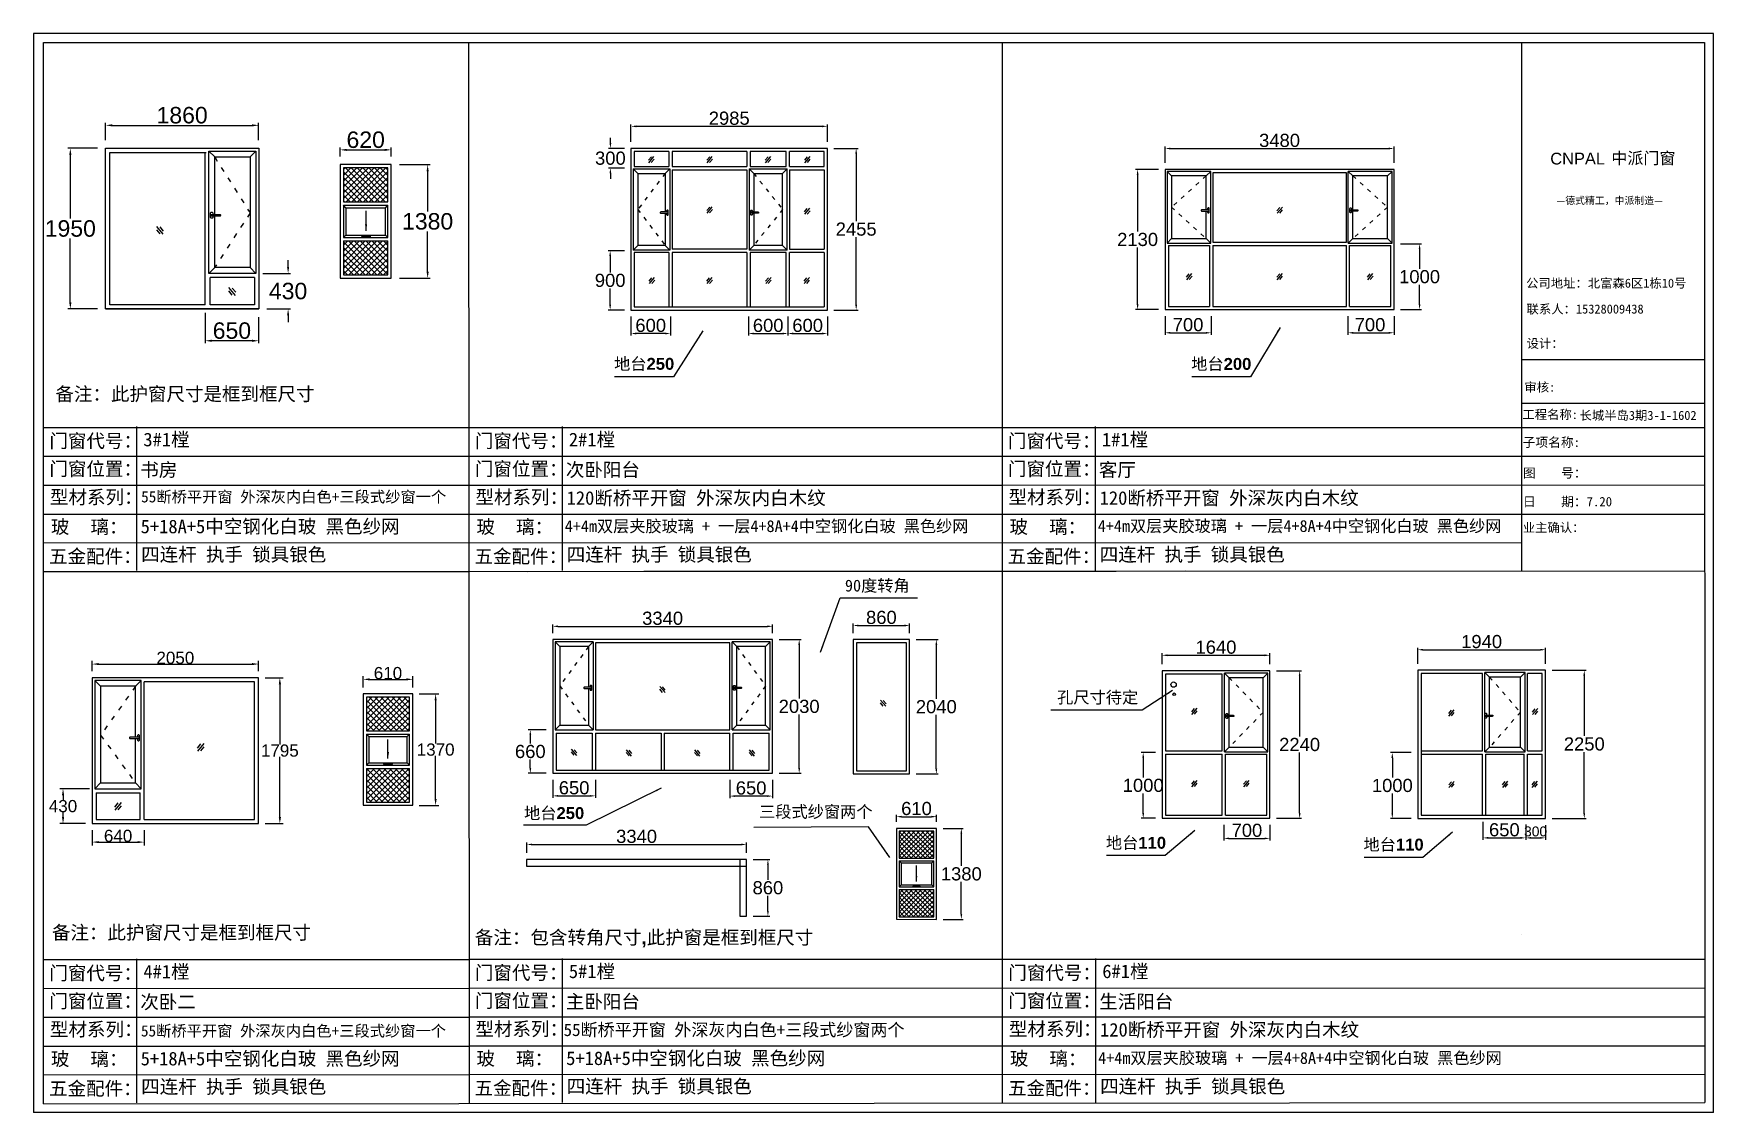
# Model space of a CAD drawing. Header units: inches. Extents: x -138455 to 599497, y -747149 to 13167.
# Drawn here: x 253552 to 279079, y -245841 to -229460 of the extents above; entities that cross this region are included whole.
import ezdxf

# ---------------------------------------------------------------- set-up
doc = ezdxf.new("R2010")
doc.units = ezdxf.units.IN
doc.header["$MEASUREMENT"] = 0
doc.header["$PDMODE"] = 35
doc.header["$PDSIZE"] = -3
doc.linetypes.add('ACAD_ISO03W100', pattern=[30, 12, -18])
doc.layers.add('0 @ 1', color=7, linetype='Continuous')
doc.styles.add('Annotative', font='arialbd.ttf')
doc.styles.add('MtXpl_', font='')
doc.styles.get("Standard").update_dxf_attribs({"font": 'arial.ttf'})
doc.styles.get('MtXpl_').set_extended_font_data('SimSun')
doc.dimstyles.get("Standard").update_dxf_attribs({"dimtxt": 80, "dimasz": 70, "dimexe": 40, "dimexo": 80, "dimgap": 0, "dimtad": 1, "dimtih": 1, "dimtoh": 1, "dimdec": 0, "dimzin": 0, "dimdsep": 46, "dimtxsty": 'Standard', "dimcen": 0.09, "dimadec": 0, "dimazin": 0, "dimtfac": 1, "dimtdec": 0, "dimtofl": 0, "dimtmove": 0, "dimatfit": 3, "dimfxl": 0, "dimtolj": 1, "dimtzin": 0, "dimarcsym": 0})
pattern_1 = [(45, (18693.28, -7927.194), (-35.355339, 35.355339), []), (135, (18693.28, -7927.194), (-35.355339, -35.355339), [])]
pattern_2 = [(45, (9863.65, 1876.17), (-35.355339, 35.355339), []), (135, (9863.65, 1876.17), (-35.355339, -35.355339), [])]

msp = doc.modelspace()

# ---------------------------------------------------------------- texts
msp.add_text('CNPAL', height=178.72).set_placement((276599.9, -231447.5))
at = {"style": 'MtXpl_'}
for s, height, p in [('中派门窗', 178.72, (277527.9, -231440.1)), ('—德式精工，中派制造—', 109.979, (276693.4, -232050)), ('公司地址：北富森6区1栋10号', 137.473, (276232.6, -233318.1)), ('联系人：15328009438', 137.473, (276240, -233711.1)), ('设计：', 137.47, (276240.3, -234232.8)), ('审核:', 137.47, (276206.4, -234896.4)), ('工程名称:', 137.47, (276176.5, -235312.4)), ('长城半岛3期3-1-1602', 137.473, (277044.4, -235325.9)), ('子项名称:', 142.06, (276180, -235737.1)), ('图    号：', 142.06, (276184, -236203)), ('日    期：7.20', 142.058, (276184.5, -236638.2)), ('业主确认：', 137.47, (276182.4, -237030.1))]:
    msp.add_text(s, height=height, dxfattribs=at).set_placement(p)
at = {"layer": '0 @ 1', "style": 'Annotative'}
for s, p in [('备注：此护窗尺寸是框到框尺寸', (253883.4, -235035)), ('门窗代号：', (253792.1, -235748)), ('门窗代号：', (260258.6, -235748.1)), ('门窗代号：', (268358.6, -235748.1)), ('门窗位置：', (253792.1, -236172.8)), ('门窗位置：', (260258.6, -236172.9)), ('门窗位置：', (268358.6, -236172.9)), ('型材系列：', (253800.7, -236602)), ('型材系列：', (260267.3, -236602.1)), ('型材系列：', (268367.3, -236602.1)), ('玻    璃：', (253815.2, -237051.9)), ('玻    璃：', (260281.7, -237052)), ('玻    璃：', (268381.7, -237052)), ('五金配件：', (253787, -237500.3)), ('五金配件：', (260253.5, -237500.4)), ('五金配件：', (268353.5, -237500.4)), ('备注：此护窗尺寸是框到框尺寸', (253830.4, -243213.4)), ('备注：包含转角尺寸,此护窗是框到框尺寸', (260258.2, -243287.1)), ('门窗代号：', (253792, -243828.4)), ('门窗代号：', (260258.5, -243822.9)), ('门窗代号：', (268364.5, -243823.2)), ('门窗位置：', (253792, -244253.1)), ('门窗位置：', (260258.5, -244247.7)), ('门窗位置：', (268364.5, -244248)), ('型材系列：', (253800.6, -244682.3)), ('型材系列：', (260267.2, -244676.9)), ('型材系列：', (268373.1, -244677.2)), ('玻    璃：', (253815, -245132.3)), ('玻    璃：', (260281.6, -245126.9)), ('玻    璃：', (268387.5, -245127.1)), ('五金配件：', (253786.9, -245580.6)), ('五金配件：', (260253.4, -245575.2)), ('五金配件：', (268359.4, -245575.5))]:
    msp.add_text(s, height=206.21, dxfattribs=at).set_placement(p)
at = {"layer": '0 @ 1', "attachment_point": 1, "style": 'Annotative'}
for s, width, insert, char_height in [('{\\fSimSun|b1|i0|c134|p2;地台}250', 951.731, (262373.4, -234384.5), 180.693), ('{\\fSimSun|b1|i0|c134|p2;地台}200', 951.731, (271143.4, -234385.6), 180.693), ('{\\fSimSun|b1|i0|c134|p2;3#1樘}', 4396.385, (255220, -235520.7), 206.21), ('{\\fSimSun|b1|i0|c134|p2;2#1樘}', 4396.385, (261686.5, -235520.8), 206.21), ('{\\fSimSun|b1|i0|c134|p2;1#1樘}', 4396.385, (269786.5, -235520.8), 206.21), ('{\\fSimSun|b1|i0|c134|p2;书房}', 4396.385, (255173.9, -235980.1), 206.21), ('{\\fSimSun|b1|i0|c134|p2;次卧阳台}', 4396.385, (261640.4, -235980.2), 206.21), ('{\\fSimSun|b1|i0|c134|p2;客厅    }', 4396.385, (269740.4, -235980.2), 206.21), ('{\\fSimSun|b1|i0|c134|p2;120断桥平开窗 外深灰内白木纹}', 4396.385, (261652.3, -236408.4), 206.21), ('{\\fSimSun|b1|i0|c134|p2;120断桥平开窗 外深灰内白木纹}', 4396.385, (269752.3, -236408.4), 206.21), ('{\\fSimSun|b1|i0|c134|p2;55断桥平开窗 外深灰内白色+三段式纱窗一个}', 6329.508, (255185.8, -236408.3), 170), ('{\\fSimSun|b1|i0|c134|p2;5+18A+5中空钢化白玻 黑色纱网}', 5972.399, (255179.2, -236840.7), 206.21), ('{\\fSimSun|b1|i0|c134|p2;4+4m双层夹胶玻璃 + 一层4+8A+4中空钢化白玻 黑色纱网}', 6587.2, (261623.6, -236849.1), 180), ('{\\fSimSun|b1|i0|c134|p2;4+4m双层夹胶玻璃 + 一层4+8A+4中空钢化白玻 黑色纱网}', 6587.2, (269723.6, -236846.8), 180), ('{\\fSimSun|b1|i0|c134|p2;四连杆 执手 锁具银色}', 5156.596, (255187.2, -237266.7), 206.21), ('{\\fSimSun|b1|i0|c134|p2;四连杆 执手 锁具银色}', 5156.596, (261653.7, -237266.8), 206.21), ('{\\fSimSun|b1|i0|c134|p2;四连杆 执手 锁具银色}', 5156.596, (269753.7, -237266.9), 206.21), ('{\\fSimSun|b1|i0|c134|p2;90度转角}', 1237.231, (265881.2, -237751.6), 180.693), ('{\\fSimSun|b1|i0|c134|p2;孔尺寸待定}', 1754.5, (269105.5, -239448.9), 180.693), ('{\\fSimSun|b1|i0|c134|p2;地台}250', 951.731, (261005.4, -241206.3), 180.693), ('{\\fSimSun|b1|i0|c134|p2;三段式纱窗两个}', 2206.148, (264576.4, -241185.2), 180.693), ('{\\fSimSun|b1|i0|c134|p2;地台}110', 951.731, (269847, -241657.2), 180.693), ('{\\fSimSun|b1|i0|c134|p2;地台}110', 951.731, (273761.6, -241684.5), 180.693), ('{\\fSimSun|b1|i0|c134|p2;4#1樘}', 4396.385, (255219.9, -243601.1), 206.21), ('{\\fSimSun|b1|i0|c134|p2;5#1樘}', 4396.385, (261686.4, -243595.7), 206.21), ('{\\fSimSun|b1|i0|c134|p2;6#1樘}', 4396.385, (269792.4, -243595.9), 206.21), ('{\\fSimSun|b1|i0|c134|p2;次卧二}', 4396.385, (255173.8, -244060.5), 206.21), ('{\\fSimSun|b1|i0|c134|p2;主卧阳台}', 4396.385, (261640.3, -244055.1), 206.21), ('{\\fSimSun|b1|i0|c134|p2;生活阳台}', 4396.385, (269746.3, -244055.3), 206.21), ('{\\fSimSun|b1|i0|c134|p2;55断桥平开窗 外深灰内白色+三段式纱窗一个}', 6508.899, (255183.2, -244518.6), 170), ('{\\fSimSun|b1|i0|c134|p2;55断桥平开窗 外深灰内白色+三段式纱窗两个}', 7854.19, (261605.6, -244492.1), 190), ('{\\fSimSun|b1|i0|c134|p2;120断桥平开窗 外深灰内白木纹}', 4396.385, (269758.2, -244483.5), 206.21), ('{\\fSimSun|b1|i0|c134|p2;5+18A+5中空钢化白玻 黑色纱网}', 5972.399, (255179.1, -244921.1), 206.21), ('{\\fSimSun|b1|i0|c134|p2;5+18A+5中空钢化白玻 黑色纱网}', 5972.399, (261645.7, -244915.7), 206.21), ('{\\fSimSun|b1|i0|c134|p2;4+4m双层夹胶玻璃 + 一层4+8A+4中空钢化白玻 黑色纱网}', 6587.2, (269729.5, -244924.2), 180), ('{\\fSimSun|b1|i0|c134|p2;四连杆 执手 锁具银色}', 5156.596, (261653.6, -245341.7), 206.21), ('{\\fSimSun|b1|i0|c134|p2;四连杆 执手 锁具银色}', 5156.596, (269759.6, -245342.1), 206.21), ('{\\fSimSun|b1|i0|c134|p2;四连杆 执手 锁具银色}', 5156.596, (255187.1, -245347.1), 206.21)]:
    msp.add_mtext_dynamic_manual_height_columns(s, width=width, gutter_width=903.5, heights=[0], dxfattribs=dict(at, insert=insert, char_height=char_height))

# ---------------------------------------------------------------- blocks, each defined once
blk = doc.blocks.new('*D863')
at = {"color": 0, "lineweight": -2, "transparency": 16777216}
for p, q in [((270746, -233752), (270746, -234033)), ((271446, -233752), (271446, -234033)), ((270826, -234003), (271366, -234003))]:
    blk.add_line(p, q, dxfattribs=at)
at = {"color": 0, "transparency": 16777216}
for points in [[(270826, -233990), (270826, -234017), (270746, -234003)], [(271366, -233990), (271366, -234017), (271446, -234003)]]:
    blk.add_solid(points, dxfattribs=at)
at = {"layer": 'Defpoints', "color": 0, "transparency": 16777216}
for p in [(270746, -233652), (271446, -233652), (271446, -234003)]:
    blk.add_point(p, dxfattribs=at)
at = {"color": 0, "transparency": 16777216, "insert": (271096, -233881), "char_height": 200, "attachment_point": 5}
blk.add_mtext('\\A1;700', dxfattribs=at)
blk = doc.blocks.new('*D864')
at = {"color": 0, "lineweight": -2, "transparency": 16777216}
for p, q in [((273526, -233752), (273526, -234033)), ((274226, -233752), (274226, -234033)), ((273606, -234003), (274146, -234003))]:
    blk.add_line(p, q, dxfattribs=at)
at = {"color": 0, "transparency": 16777216}
for points in [[(273606, -233990), (273606, -234017), (273526, -234003)], [(274146, -233990), (274146, -234017), (274226, -234003)]]:
    blk.add_solid(points, dxfattribs=at)
at = {"layer": 'Defpoints', "color": 0, "transparency": 16777216}
for p in [(273526, -233652), (274226, -233652), (274226, -234003)]:
    blk.add_point(p, dxfattribs=at)
at = {"color": 0, "transparency": 16777216, "insert": (273861, -233881), "char_height": 200, "attachment_point": 5}
blk.add_mtext('\\A1;700', dxfattribs=at)
blk = doc.blocks.new('*D865')
at = {"color": 0, "lineweight": -2, "transparency": 16777216}
for p, q in [((270646, -231522), (270299, -231522)), ((270329, -231602), (270329, -232465)), ((270329, -233572), (270329, -232709)), ((270646, -233652), (270299, -233652))]:
    blk.add_line(p, q, dxfattribs=at)
at = {"color": 0, "transparency": 16777216}
for points in [[(270316, -231602), (270343, -231602), (270329, -231522)], [(270316, -233572), (270343, -233572), (270329, -233652)]]:
    blk.add_solid(points, dxfattribs=at)
at = {"layer": 'Defpoints', "color": 0, "transparency": 16777216}
for p in [(270329, -231522), (270746, -231522), (270746, -233652)]:
    blk.add_point(p, dxfattribs=at)
at = {"color": 0, "transparency": 16777216, "insert": (270329, -232587), "char_height": 200, "attachment_point": 5}
blk.add_mtext('\\A1;2130', dxfattribs=at)
blk = doc.blocks.new('*D866')
at = {"color": 0, "lineweight": -2, "transparency": 16777216}
for p, q in [((274326, -232652), (274644, -232652)), ((274614, -232732), (274614, -233030)), ((274614, -233572), (274614, -233274)), ((274326, -233652), (274644, -233652))]:
    blk.add_line(p, q, dxfattribs=at)
at = {"color": 0, "transparency": 16777216}
for points in [[(274601, -232732), (274627, -232732), (274614, -232652)], [(274601, -233572), (274627, -233572), (274614, -233652)]]:
    blk.add_solid(points, dxfattribs=at)
at = {"layer": 'Defpoints', "color": 0, "transparency": 16777216}
for p in [(274226, -232652), (274226, -233652), (274614, -233652)]:
    blk.add_point(p, dxfattribs=at)
at = {"color": 0, "transparency": 16777216, "insert": (274614, -233152), "char_height": 200, "attachment_point": 5}
blk.add_mtext('\\A1;1000', dxfattribs=at)
blk = doc.blocks.new('dzcs')
blk.add_lwpolyline([(142096, -3328), (142196, -3328, 0.414214), (142206, -3318), (142206, -3318, 0.414214), (142196, -3308), (142096, -3308, 0.414214), (142086, -3318), (142086, -3318, 0.414214)], format="xyb", close=True)
blk.add_lwpolyline([(142182, -3328), (142182, -3342, 0.414214), (142196, -3355), (142196, -3355, 0.414214), (142209, -3342), (142209, -3294, 0.414214), (142196, -3280), (142196, -3280, 0.414214), (142182, -3294), (142182, -3308)], format="xyb")
blk = doc.blocks.new('123as')
at = {"color": 0}
for p, q in [((90189, 51387), (90252, 51462)), ((90194, 51330), (90312, 51470)), ((90251, 51335), (90314, 51410))]:
    blk.add_line(p, q, dxfattribs=at)
blk = doc.blocks.new('*D867')
at = {"color": 0, "lineweight": -2, "transparency": 16777216}
for p, q in [((262630, -233758), (262630, -234044)), ((263230, -233758), (263230, -234044)), ((263150, -234014), (262710, -234014))]:
    blk.add_line(p, q, dxfattribs=at)
at = {"color": 0, "transparency": 16777216}
for points in [[(262710, -234001), (262710, -234028), (262630, -234014)], [(263150, -234001), (263150, -234028), (263230, -234014)]]:
    blk.add_solid(points, dxfattribs=at)
at = {"layer": 'Defpoints', "color": 0, "transparency": 16777216}
for p in [(262630, -233658), (263230, -233658), (262630, -234014)]:
    blk.add_point(p, dxfattribs=at)
at = {"color": 0, "transparency": 16777216, "insert": (262930, -233892), "char_height": 200, "attachment_point": 5}
blk.add_mtext('\\A1;600', dxfattribs=at)
blk = doc.blocks.new('*D868')
at = {"color": 0, "lineweight": -2, "transparency": 16777216}
for p, q in [((264415, -233758), (264415, -234044)), ((265015, -233758), (265015, -234044)), ((264495, -234014), (264935, -234014))]:
    blk.add_line(p, q, dxfattribs=at)
at = {"color": 0, "transparency": 16777216}
for points in [[(264495, -234001), (264495, -234028), (264415, -234014)], [(264935, -234001), (264935, -234028), (265015, -234014)]]:
    blk.add_solid(points, dxfattribs=at)
at = {"layer": 'Defpoints', "color": 0, "transparency": 16777216}
for p in [(264415, -233658), (265015, -233658), (265015, -234014)]:
    blk.add_point(p, dxfattribs=at)
at = {"color": 0, "transparency": 16777216, "insert": (264715, -233892), "char_height": 200, "attachment_point": 5}
blk.add_mtext('\\A1;600', dxfattribs=at)
blk = doc.blocks.new('*D869')
at = {"color": 0, "lineweight": -2, "transparency": 16777216}
for p, q in [((265715, -231203), (266082, -231203)), ((266052, -231283), (266052, -232308)), ((266052, -233578), (266052, -232552)), ((265715, -233658), (266082, -233658))]:
    blk.add_line(p, q, dxfattribs=at)
at = {"color": 0, "transparency": 16777216}
for points in [[(266039, -231283), (266066, -231283), (266052, -231203)], [(266039, -233578), (266066, -233578), (266052, -233658)]]:
    blk.add_solid(points, dxfattribs=at)
at = {"layer": 'Defpoints', "color": 0, "transparency": 16777216}
for p in [(265615, -231203), (266052, -231203), (265615, -233658)]:
    blk.add_point(p, dxfattribs=at)
at = {"color": 0, "transparency": 16777216, "insert": (266052, -232430), "char_height": 200, "attachment_point": 5}
blk.add_mtext('\\A1;2455', dxfattribs=at)
blk = doc.blocks.new('*D870')
at = {"color": 0, "lineweight": -2, "transparency": 16777216}
for p, q in [((262530, -231203), (262287, -231203)), ((262317, -231123), (262317, -231043)), ((262530, -231503), (262287, -231503)), ((262317, -231583), (262317, -231663))]:
    blk.add_line(p, q, dxfattribs=at)
at = {"color": 0, "transparency": 16777216}
for points in [[(262304, -231123), (262331, -231123), (262317, -231203)], [(262304, -231583), (262331, -231583), (262317, -231503)]]:
    blk.add_solid(points, dxfattribs=at)
at = {"layer": 'Defpoints', "color": 0, "transparency": 16777216}
for p in [(262317, -231203), (262630, -231203), (262630, -231503)]:
    blk.add_point(p, dxfattribs=at)
at = {"color": 0, "transparency": 16777216, "insert": (262317, -231353), "char_height": 200, "attachment_point": 5}
blk.add_mtext('\\A1;300', dxfattribs=at)
blk = doc.blocks.new('*D871')
at = {"color": 0, "lineweight": -2, "transparency": 16777216}
for p, q in [((262530, -232758), (262284, -232758)), ((262314, -232838), (262314, -233086)), ((262314, -233578), (262314, -233330)), ((262530, -233658), (262284, -233658))]:
    blk.add_line(p, q, dxfattribs=at)
at = {"color": 0, "transparency": 16777216}
for points in [[(262300, -232838), (262327, -232838), (262314, -232758)], [(262300, -233578), (262327, -233578), (262314, -233658)]]:
    blk.add_solid(points, dxfattribs=at)
at = {"layer": 'Defpoints', "color": 0, "transparency": 16777216}
for p in [(262630, -232758), (262314, -233658), (262630, -233658)]:
    blk.add_point(p, dxfattribs=at)
at = {"color": 0, "transparency": 16777216, "insert": (262314, -233208), "char_height": 200, "attachment_point": 5}
blk.add_mtext('\\A1;900', dxfattribs=at)
blk = doc.blocks.new('*D872')
at = {"color": 0, "lineweight": -2, "transparency": 16777216}
for p, q in [((262630, -231103), (262630, -230838)), ((262710, -230868), (265535, -230868)), ((265615, -231103), (265615, -230838))]:
    blk.add_line(p, q, dxfattribs=at)
at = {"color": 0, "transparency": 16777216}
for points in [[(262710, -230855), (262710, -230882), (262630, -230868)], [(265535, -230855), (265535, -230882), (265615, -230868)]]:
    blk.add_solid(points, dxfattribs=at)
at = {"layer": 'Defpoints', "color": 0, "transparency": 16777216}
for p in [(265615, -230868), (262630, -231203), (265615, -231203)]:
    blk.add_point(p, dxfattribs=at)
at = {"color": 0, "transparency": 16777216, "insert": (264123, -230746), "char_height": 200, "attachment_point": 5}
blk.add_mtext('\\A1;2985', dxfattribs=at)
blk = doc.blocks.new('*D874')
at = {"color": 0, "lineweight": -2, "transparency": 16777216}
for p, q in [((276627, -239128), (277147, -239128)), ((277117, -239208), (277117, -240125)), ((277117, -241298), (277117, -240370)), ((276627, -241378), (277147, -241378))]:
    blk.add_line(p, q, dxfattribs=at)
at = {"color": 0, "transparency": 16777216}
for points in [[(277103, -239208), (277130, -239208), (277117, -239128)], [(277103, -241298), (277130, -241298), (277117, -241378)]]:
    blk.add_solid(points, dxfattribs=at)
at = {"layer": 'Defpoints', "color": 0, "transparency": 16777216}
for p in [(276527, -239128), (276527, -241378), (277117, -241378)]:
    blk.add_point(p, dxfattribs=at)
at = {"color": 0, "transparency": 16777216, "insert": (277117, -240248), "char_height": 200, "attachment_point": 5}
blk.add_mtext('\\A1;2250', dxfattribs=at)
blk = doc.blocks.new('*D875')
at = {"color": 0, "lineweight": -2, "transparency": 16777216}
for p, q in [((274587, -239028), (274587, -238786)), ((274667, -238816), (276447, -238816)), ((276527, -239028), (276527, -238786))]:
    blk.add_line(p, q, dxfattribs=at)
at = {"color": 0, "transparency": 16777216}
for points in [[(274667, -238802), (274667, -238829), (274587, -238816)], [(276447, -238802), (276447, -238829), (276527, -238816)]]:
    blk.add_solid(points, dxfattribs=at)
at = {"layer": 'Defpoints', "color": 0, "transparency": 16777216}
for p in [(276527, -238816), (274587, -239128), (276527, -239128)]:
    blk.add_point(p, dxfattribs=at)
at = {"color": 0, "transparency": 16777216, "insert": (275557, -238693), "char_height": 200, "attachment_point": 5}
blk.add_mtext('\\A1;1940', dxfattribs=at)
blk = doc.blocks.new('*D873')
at = {"color": 0, "lineweight": -2, "transparency": 16777216}
for p, q in [((275577, -241428), (275577, -241703)), ((276227, -241468), (276227, -241703)), ((275657, -241673), (276147, -241673))]:
    blk.add_line(p, q, dxfattribs=at)
at = {"color": 0, "transparency": 16777216}
for points in [[(275657, -241659), (275657, -241686), (275577, -241673)], [(276147, -241659), (276147, -241686), (276227, -241673)]]:
    blk.add_solid(points, dxfattribs=at)
at = {"layer": 'Defpoints', "color": 0, "transparency": 16777216}
for p in [(275577, -241328), (276227, -241368), (276227, -241673)]:
    blk.add_point(p, dxfattribs=at)
at = {"color": 0, "transparency": 16777216, "insert": (275902, -241551), "char_height": 200, "attachment_point": 5}
blk.add_mtext('\\A1;650', dxfattribs=at)
blk = doc.blocks.new('*D876')
at = {"color": 0, "lineweight": -2, "transparency": 16777216}
for p, q in [((274487, -240378), (274170, -240378)), ((274200, -240458), (274200, -240755)), ((274200, -241298), (274200, -241000)), ((274487, -241378), (274170, -241378))]:
    blk.add_line(p, q, dxfattribs=at)
at = {"color": 0, "transparency": 16777216}
for points in [[(274186, -240458), (274213, -240458), (274200, -240378)], [(274186, -241298), (274213, -241298), (274200, -241378)]]:
    blk.add_solid(points, dxfattribs=at)
at = {"layer": 'Defpoints', "color": 0, "transparency": 16777216}
for p in [(274587, -240378), (274200, -241378), (274587, -241378)]:
    blk.add_point(p, dxfattribs=at)
at = {"color": 0, "transparency": 16777216, "insert": (274200, -240878), "char_height": 200, "attachment_point": 5}
blk.add_mtext('\\A1;1000', dxfattribs=at)
blk = doc.blocks.new('*D877')
at = {"color": 0, "lineweight": -2, "transparency": 16777216}
for p, q in [((276227, -241478), (276227, -241703)), ((276527, -241478), (276527, -241703)), ((276307, -241673), (276447, -241673))]:
    blk.add_line(p, q, dxfattribs=at)
at = {"color": 0, "transparency": 16777216}
for points in [[(276307, -241659), (276307, -241686), (276227, -241673)], [(276447, -241659), (276447, -241686), (276527, -241673)]]:
    blk.add_solid(points, dxfattribs=at)
at = {"layer": 'Defpoints', "color": 0, "transparency": 16777216}
for p in [(276227, -241378), (276527, -241378), (276527, -241673)]:
    blk.add_point(p, dxfattribs=at)
at = {"color": 0, "transparency": 16777216, "insert": (276377, -241576), "char_height": 200, "attachment_point": 5}
blk.add_mtext('\\A1;{\\H0.75x;300}', dxfattribs=at)
blk = doc.blocks.new('*D882')
at = {"color": 0, "lineweight": -2, "transparency": 16777216}
for p, q in [((261341, -240032), (261070, -240032)), ((261100, -240112), (261100, -240240)), ((261341, -240692), (261070, -240692)), ((261100, -240612), (261100, -240484))]:
    blk.add_line(p, q, dxfattribs=at)
at = {"color": 0, "transparency": 16777216}
for points in [[(261087, -240112), (261114, -240112), (261100, -240032)], [(261087, -240612), (261114, -240612), (261100, -240692)]]:
    blk.add_solid(points, dxfattribs=at)
at = {"layer": 'Defpoints', "color": 0, "transparency": 16777216}
for p in [(261441, -240032), (261100, -240692), (261441, -240692)]:
    blk.add_point(p, dxfattribs=at)
at = {"color": 0, "transparency": 16777216, "insert": (261100, -240362), "char_height": 200, "attachment_point": 5}
blk.add_mtext('\\A1;660', dxfattribs=at)
blk = doc.blocks.new('*D883')
at = {"color": 0, "lineweight": -2, "transparency": 16777216}
for p, q in [((261441, -240792), (261441, -241065)), ((262091, -240792), (262091, -241065)), ((261521, -241035), (262011, -241035))]:
    blk.add_line(p, q, dxfattribs=at)
at = {"color": 0, "transparency": 16777216}
for points in [[(261521, -241022), (261521, -241048), (261441, -241035)], [(262011, -241022), (262011, -241048), (262091, -241035)]]:
    blk.add_solid(points, dxfattribs=at)
at = {"layer": 'Defpoints', "color": 0, "transparency": 16777216}
for p in [(261441, -240692), (262091, -240692), (262091, -241035)]:
    blk.add_point(p, dxfattribs=at)
at = {"color": 0, "transparency": 16777216, "insert": (261766, -240913), "char_height": 200, "attachment_point": 5}
blk.add_mtext('\\A1;650', dxfattribs=at)
blk = doc.blocks.new('*D884')
at = {"color": 0, "lineweight": -2, "transparency": 16777216}
for p, q in [((264131, -240792), (264131, -241068)), ((264781, -240792), (264781, -241068)), ((264701, -241038), (264211, -241038))]:
    blk.add_line(p, q, dxfattribs=at)
at = {"color": 0, "transparency": 16777216}
for points in [[(264211, -241025), (264211, -241051), (264131, -241038)], [(264701, -241025), (264701, -241051), (264781, -241038)]]:
    blk.add_solid(points, dxfattribs=at)
at = {"layer": 'Defpoints', "color": 0, "transparency": 16777216}
for p in [(264131, -240692), (264781, -240692), (264131, -241038)]:
    blk.add_point(p, dxfattribs=at)
at = {"color": 0, "transparency": 16777216, "insert": (264456, -240916), "char_height": 200, "attachment_point": 5}
blk.add_mtext('\\A1;650', dxfattribs=at)
blk = doc.blocks.new('*D885')
at = {"color": 0, "lineweight": -2, "transparency": 16777216}
for p, q in [((264881, -238662), (265216, -238662)), ((265186, -238742), (265186, -239555)), ((265186, -240612), (265186, -239800)), ((264881, -240692), (265216, -240692))]:
    blk.add_line(p, q, dxfattribs=at)
at = {"color": 0, "transparency": 16777216}
for points in [[(265173, -238742), (265200, -238742), (265186, -238662)], [(265173, -240612), (265200, -240612), (265186, -240692)]]:
    blk.add_solid(points, dxfattribs=at)
at = {"layer": 'Defpoints', "color": 0, "transparency": 16777216}
for p in [(264781, -238662), (264781, -240692), (265186, -240692)]:
    blk.add_point(p, dxfattribs=at)
at = {"color": 0, "transparency": 16777216, "insert": (265186, -239677), "char_height": 200, "attachment_point": 5}
blk.add_mtext('\\A1;2030', dxfattribs=at)
blk = doc.blocks.new('*D886')
at = {"color": 0, "lineweight": -2, "transparency": 16777216}
for p, q in [((266005, -238562), (266005, -238418)), ((266865, -238562), (266865, -238418)), ((266085, -238448), (266785, -238448))]:
    blk.add_line(p, q, dxfattribs=at)
at = {"color": 0, "transparency": 16777216}
for points in [[(266085, -238435), (266085, -238462), (266005, -238448)], [(266785, -238435), (266785, -238462), (266865, -238448)]]:
    blk.add_solid(points, dxfattribs=at)
at = {"layer": 'Defpoints', "color": 0, "transparency": 16777216}
for p in [(266005, -238662), (266865, -238448), (266865, -238662)]:
    blk.add_point(p, dxfattribs=at)
at = {"color": 0, "transparency": 16777216, "insert": (266435, -238326), "char_height": 200, "attachment_point": 5}
blk.add_mtext('\\A1;860', dxfattribs=at)
blk = doc.blocks.new('*D887')
at = {"color": 0, "lineweight": -2, "transparency": 16777216}
for p, q in [((266965, -238662), (267300, -238662)), ((267270, -238742), (267270, -239560)), ((267270, -240622), (267270, -239804)), ((266965, -240702), (267300, -240702))]:
    blk.add_line(p, q, dxfattribs=at)
at = {"color": 0, "transparency": 16777216}
for points in [[(267257, -238742), (267284, -238742), (267270, -238662)], [(267257, -240622), (267284, -240622), (267270, -240702)]]:
    blk.add_solid(points, dxfattribs=at)
at = {"layer": 'Defpoints', "color": 0, "transparency": 16777216}
for p in [(266865, -238662), (266865, -240702), (267270, -240702)]:
    blk.add_point(p, dxfattribs=at)
at = {"color": 0, "transparency": 16777216, "insert": (267270, -239682), "char_height": 200, "attachment_point": 5}
blk.add_mtext('\\A1;2040', dxfattribs=at)
blk = doc.blocks.new('*D890')
at = {"color": 0, "lineweight": -2, "transparency": 16777216}
for p, q in [((272440, -239136), (272821, -239136)), ((272791, -239216), (272791, -240134)), ((272791, -241296), (272791, -240378)), ((272440, -241376), (272821, -241376))]:
    blk.add_line(p, q, dxfattribs=at)
at = {"color": 0, "transparency": 16777216}
for points in [[(272778, -239216), (272805, -239216), (272791, -239136)], [(272778, -241296), (272805, -241296), (272791, -241376)]]:
    blk.add_solid(points, dxfattribs=at)
at = {"layer": 'Defpoints', "color": 0, "transparency": 16777216}
for p in [(272340, -239136), (272340, -241376), (272791, -241376)]:
    blk.add_point(p, dxfattribs=at)
at = {"color": 0, "transparency": 16777216, "insert": (272791, -240256), "char_height": 200, "attachment_point": 5}
blk.add_mtext('\\A1;2240', dxfattribs=at)
blk = doc.blocks.new('*D891')
at = {"color": 0, "lineweight": -2, "transparency": 16777216}
for p, q in [((270700, -239036), (270700, -238870)), ((270780, -238900), (272260, -238900)), ((272340, -239036), (272340, -238870))]:
    blk.add_line(p, q, dxfattribs=at)
at = {"color": 0, "transparency": 16777216}
for points in [[(270780, -238887), (270780, -238914), (270700, -238900)], [(272260, -238887), (272260, -238914), (272340, -238900)]]:
    blk.add_solid(points, dxfattribs=at)
at = {"layer": 'Defpoints', "color": 0, "transparency": 16777216}
for p in [(272340, -238900), (270700, -239136), (272340, -239136)]:
    blk.add_point(p, dxfattribs=at)
at = {"color": 0, "transparency": 16777216, "insert": (271520, -238778), "char_height": 200, "attachment_point": 5}
blk.add_mtext('\\A1;1640', dxfattribs=at)
blk = doc.blocks.new('*D892')
at = {"color": 0, "lineweight": -2, "transparency": 16777216}
for p, q in [((271640, -241476), (271640, -241711)), ((272340, -241476), (272340, -241711)), ((271720, -241681), (272260, -241681))]:
    blk.add_line(p, q, dxfattribs=at)
at = {"color": 0, "transparency": 16777216}
for points in [[(271720, -241668), (271720, -241694), (271640, -241681)], [(272260, -241668), (272260, -241694), (272340, -241681)]]:
    blk.add_solid(points, dxfattribs=at)
at = {"layer": 'Defpoints', "color": 0, "transparency": 16777216}
for p in [(271640, -241376), (272340, -241376), (272340, -241681)]:
    blk.add_point(p, dxfattribs=at)
at = {"color": 0, "transparency": 16777216, "insert": (271990, -241559), "char_height": 200, "attachment_point": 5}
blk.add_mtext('\\A1;700', dxfattribs=at)
blk = doc.blocks.new('*D893')
at = {"color": 0, "lineweight": -2, "transparency": 16777216}
for p, q in [((270600, -240376), (270384, -240376)), ((270414, -240456), (270414, -240754)), ((270414, -241296), (270414, -240998)), ((270600, -241376), (270384, -241376))]:
    blk.add_line(p, q, dxfattribs=at)
at = {"color": 0, "transparency": 16777216}
for points in [[(270401, -240456), (270428, -240456), (270414, -240376)], [(270401, -241296), (270428, -241296), (270414, -241376)]]:
    blk.add_solid(points, dxfattribs=at)
at = {"layer": 'Defpoints', "color": 0, "transparency": 16777216}
for p in [(270700, -240376), (270414, -241376), (270700, -241376)]:
    blk.add_point(p, dxfattribs=at)
at = {"color": 0, "transparency": 16777216, "insert": (270414, -240876), "char_height": 200, "attachment_point": 5}
blk.add_mtext('\\A1;1000', dxfattribs=at)
blk = doc.blocks.new('*D894')
at = {"color": 0, "lineweight": -2, "transparency": 16777216}
for p, q in [((261045, -241901), (261045, -241743)), ((261125, -241773), (264305, -241773)), ((264385, -241901), (264385, -241743))]:
    blk.add_line(p, q, dxfattribs=at)
at = {"color": 0, "transparency": 16777216}
for points in [[(261125, -241760), (261125, -241786), (261045, -241773)], [(264305, -241760), (264305, -241786), (264385, -241773)]]:
    blk.add_solid(points, dxfattribs=at)
at = {"layer": 'Defpoints', "color": 0, "transparency": 16777216}
for p in [(264385, -241773), (261045, -242001), (264385, -242001)]:
    blk.add_point(p, dxfattribs=at)
at = {"color": 0, "transparency": 16777216, "insert": (262715, -241651), "char_height": 200, "attachment_point": 5}
blk.add_mtext('\\A1;3340', dxfattribs=at)
blk = doc.blocks.new('*D895')
at = {"color": 0, "lineweight": -2, "transparency": 16777216}
for p, q in [((264485, -242001), (264741, -242001)), ((264711, -242081), (264711, -242309)), ((264711, -242781), (264711, -242553)), ((264485, -242861), (264741, -242861))]:
    blk.add_line(p, q, dxfattribs=at)
at = {"color": 0, "transparency": 16777216}
for points in [[(264698, -242081), (264725, -242081), (264711, -242001)], [(264698, -242781), (264725, -242781), (264711, -242861)]]:
    blk.add_solid(points, dxfattribs=at)
at = {"layer": 'Defpoints', "color": 0, "transparency": 16777216}
for p in [(264385, -242001), (264385, -242861), (264711, -242861)]:
    blk.add_point(p, dxfattribs=at)
at = {"color": 0, "transparency": 16777216, "insert": (264711, -242431), "char_height": 200, "attachment_point": 5}
blk.add_mtext('\\A1;860', dxfattribs=at)
blk = doc.blocks.new('*D897')
at = {"color": 0, "lineweight": -2, "transparency": 16777216}
for p, q in [((266664, -241429), (266664, -241321)), ((266744, -241351), (267194, -241351)), ((267274, -241430), (267274, -241321))]:
    blk.add_line(p, q, dxfattribs=at)
at = {"color": 0, "transparency": 16777216}
for points in [[(266744, -241337), (266744, -241364), (266664, -241351)], [(267194, -241337), (267194, -241364), (267274, -241351)]]:
    blk.add_solid(points, dxfattribs=at)
at = {"layer": 'Defpoints', "color": 0, "transparency": 16777216}
for p in [(267274, -241351), (266664, -241529), (267274, -241530)]:
    blk.add_point(p, dxfattribs=at)
at = {"color": 0, "transparency": 16777216, "insert": (266969, -241228), "char_height": 200, "attachment_point": 5}
blk.add_mtext('\\A1;610', dxfattribs=at)
blk = doc.blocks.new('*D896')
at = {"color": 0, "lineweight": -2, "transparency": 16777216}
for p, q in [((267374, -241530), (267680, -241530)), ((267650, -241610), (267650, -242098)), ((267650, -242830), (267650, -242342)), ((267374, -242910), (267680, -242910))]:
    blk.add_line(p, q, dxfattribs=at)
at = {"color": 0, "transparency": 16777216}
for points in [[(267637, -241610), (267664, -241610), (267650, -241530)], [(267637, -242830), (267664, -242830), (267650, -242910)]]:
    blk.add_solid(points, dxfattribs=at)
at = {"layer": 'Defpoints', "color": 0, "transparency": 16777216}
for p in [(267274, -241530), (267274, -242910), (267650, -242910)]:
    blk.add_point(p, dxfattribs=at)
at = {"color": 0, "transparency": 16777216, "insert": (267650, -242220), "char_height": 200, "attachment_point": 5}
blk.add_mtext('\\A1;1380', dxfattribs=at)
blk = doc.blocks.new('*D878')
at = {"color": 0, "lineweight": -2, "transparency": 16777216}
for p, q in [((254910, -241525), (254910, -241712)), ((254990, -241672), (255470, -241672)), ((255550, -241525), (255550, -241712))]:
    blk.add_line(p, q, dxfattribs=at)
at = {"color": 0, "transparency": 16777216}
for points in [[(254990, -241659), (254990, -241685), (254910, -241672)], [(255470, -241659), (255470, -241685), (255550, -241672)]]:
    blk.add_solid(points, dxfattribs=at)
at = {"layer": 'Defpoints', "color": 0, "transparency": 16777216}
for p in [(254910, -241445), (255550, -241445), (255550, -241672)]:
    blk.add_point(p, dxfattribs=at)
at = {"color": 0, "transparency": 16777216, "insert": (255230, -241596), "char_height": 150, "attachment_point": 5}
blk.add_mtext('\\A1;640', dxfattribs=at)
blk = doc.blocks.new('*D879')
at = {"color": 0, "lineweight": -2, "transparency": 16777216}
for p, q in [((254880, -241015), (254512, -241015)), ((254552, -241095), (254552, -241153)), ((254552, -241365), (254552, -241306)), ((254830, -241445), (254512, -241445))]:
    blk.add_line(p, q, dxfattribs=at)
at = {"color": 0, "transparency": 16777216}
for points in [[(254539, -241095), (254566, -241095), (254552, -241015)], [(254539, -241365), (254566, -241365), (254552, -241445)]]:
    blk.add_solid(points, dxfattribs=at)
at = {"layer": 'Defpoints', "color": 0, "transparency": 16777216}
for p in [(254960, -241015), (254552, -241445), (254910, -241445)]:
    blk.add_point(p, dxfattribs=at)
at = {"color": 0, "transparency": 16777216, "insert": (254552, -241230), "char_height": 150, "attachment_point": 5}
blk.add_mtext('\\A1;430', dxfattribs=at)
blk = doc.blocks.new('*D880')
at = {"color": 0, "lineweight": -2, "transparency": 16777216}
for p, q in [((257040, -239650), (257261, -239650)), ((257221, -239730), (257221, -240471)), ((257221, -241365), (257221, -240624)), ((257040, -241445), (257261, -241445))]:
    blk.add_line(p, q, dxfattribs=at)
at = {"color": 0, "transparency": 16777216}
for points in [[(257208, -239730), (257235, -239730), (257221, -239650)], [(257208, -241365), (257235, -241365), (257221, -241445)]]:
    blk.add_solid(points, dxfattribs=at)
at = {"layer": 'Defpoints', "color": 0, "transparency": 16777216}
for p in [(256960, -239650), (256960, -241445), (257221, -241445)]:
    blk.add_point(p, dxfattribs=at)
at = {"color": 0, "transparency": 16777216, "insert": (257221, -240547), "char_height": 150, "attachment_point": 5}
blk.add_mtext('\\A1;1795', dxfattribs=at)
blk = doc.blocks.new('*D881')
at = {"color": 0, "lineweight": -2, "transparency": 16777216}
for p, q in [((254910, -239570), (254910, -239442)), ((256960, -239570), (256960, -239442)), ((254990, -239482), (256880, -239482))]:
    blk.add_line(p, q, dxfattribs=at)
at = {"color": 0, "transparency": 16777216}
for points in [[(254990, -239469), (254990, -239495), (254910, -239482)], [(256880, -239469), (256880, -239495), (256960, -239482)]]:
    blk.add_solid(points, dxfattribs=at)
at = {"layer": 'Defpoints', "color": 0, "transparency": 16777216}
for p in [(254910, -239650), (256960, -239482), (256960, -239650)]:
    blk.add_point(p, dxfattribs=at)
at = {"color": 0, "transparency": 16777216, "insert": (255935, -239406), "char_height": 150, "attachment_point": 5}
blk.add_mtext('\\A1;2050', dxfattribs=at)
blk = doc.blocks.new('*D888')
at = {"color": 0, "lineweight": -2, "transparency": 16777216}
for p, q in [((258247, -239770), (258247, -239630)), ((258857, -239770), (258857, -239630)), ((258327, -239670), (258777, -239670))]:
    blk.add_line(p, q, dxfattribs=at)
at = {"color": 0, "transparency": 16777216}
for points in [[(258327, -239657), (258327, -239684), (258247, -239670)], [(258777, -239657), (258777, -239684), (258857, -239670)]]:
    blk.add_solid(points, dxfattribs=at)
at = {"layer": 'Defpoints', "color": 0, "transparency": 16777216}
for p in [(258247, -239850), (258857, -239670), (258857, -239850)]:
    blk.add_point(p, dxfattribs=at)
at = {"color": 0, "transparency": 16777216, "insert": (258552, -239594), "char_height": 150, "attachment_point": 5}
blk.add_mtext('\\A1;610', dxfattribs=at)
blk = doc.blocks.new('*D889')
at = {"color": 0, "lineweight": -2, "transparency": 16777216}
for p, q in [((258937, -239850), (259179, -239850)), ((259139, -239930), (259139, -240458)), ((259139, -241140), (259139, -240611)), ((258937, -241220), (259179, -241220))]:
    blk.add_line(p, q, dxfattribs=at)
at = {"color": 0, "transparency": 16777216}
for points in [[(259125, -239930), (259152, -239930), (259139, -239850)], [(259125, -241140), (259152, -241140), (259139, -241220)]]:
    blk.add_solid(points, dxfattribs=at)
at = {"layer": 'Defpoints', "color": 0, "transparency": 16777216}
for p in [(258857, -239850), (258857, -241220), (259139, -241220)]:
    blk.add_point(p, dxfattribs=at)
at = {"color": 0, "transparency": 16777216, "insert": (259139, -240535), "char_height": 150, "attachment_point": 5}
blk.add_mtext('\\A1;1370', dxfattribs=at)
blk = doc.blocks.new('*D905')
at = {"color": 0, "lineweight": -2, "transparency": 16777216}
for p, q in [((256183, -233528), (256183, -233895)), ((256833, -233578), (256833, -233895)), ((256753, -233865), (256263, -233865))]:
    blk.add_line(p, q, dxfattribs=at)
at = {"color": 0, "transparency": 16777216}
for points in [[(256263, -233852), (256263, -233879), (256183, -233865)], [(256753, -233852), (256753, -233879), (256833, -233865)]]:
    blk.add_solid(points, dxfattribs=at)
at = {"layer": 'Defpoints', "color": 0, "transparency": 16777216}
for p in [(256183, -233428), (256833, -233478), (256183, -233865)]:
    blk.add_point(p, dxfattribs=at)
at = {"color": 0, "transparency": 16777216, "insert": (256508, -233743), "char_height": 200, "attachment_point": 5}
blk.add_mtext('\\A1;650', dxfattribs=at)
blk = doc.blocks.new('*D909')
at = {"color": 0, "lineweight": -2, "transparency": 16777216}
for p, q in [((257191, -232968), (257191, -232888)), ((256883, -233048), (257221, -233048)), ((256933, -233478), (257221, -233478)), ((257191, -233558), (257191, -233638))]:
    blk.add_line(p, q, dxfattribs=at)
at = {"color": 0, "transparency": 16777216}
for points in [[(257178, -232968), (257204, -232968), (257191, -233048)], [(257178, -233558), (257204, -233558), (257191, -233478)]]:
    blk.add_solid(points, dxfattribs=at)
at = {"layer": 'Defpoints', "color": 0, "transparency": 16777216}
for p in [(256783, -233048), (256833, -233478), (257191, -233478)]:
    blk.add_point(p, dxfattribs=at)
at = {"color": 0, "transparency": 16777216, "insert": (257191, -233263), "char_height": 200, "attachment_point": 5}
blk.add_mtext('\\A1;430', dxfattribs=at)
blk = doc.blocks.new('*D904')
at = {"color": 0, "lineweight": -2, "transparency": 16777216}
for p, q in [((254873, -231528), (254514, -231528)), ((254544, -231608), (254544, -232380)), ((254544, -233398), (254544, -232625)), ((254873, -233478), (254514, -233478))]:
    blk.add_line(p, q, dxfattribs=at)
at = {"color": 0, "transparency": 16777216}
for points in [[(254531, -231608), (254558, -231608), (254544, -231528)], [(254531, -233398), (254558, -233398), (254544, -233478)]]:
    blk.add_solid(points, dxfattribs=at)
at = {"layer": 'Defpoints', "color": 0, "transparency": 16777216}
for p in [(254973, -231528), (254544, -233478), (254973, -233478)]:
    blk.add_point(p, dxfattribs=at)
at = {"color": 0, "transparency": 16777216, "insert": (254544, -232503), "char_height": 200, "attachment_point": 5}
blk.add_mtext('\\A1;1950', dxfattribs=at)
blk = doc.blocks.new('*D906')
at = {"color": 0, "lineweight": -2, "transparency": 16777216}
for p, q in [((257824, -231626), (257824, -231517)), ((258444, -231626), (258444, -231517)), ((257904, -231547), (258364, -231547))]:
    blk.add_line(p, q, dxfattribs=at)
at = {"color": 0, "transparency": 16777216}
for points in [[(257904, -231534), (257904, -231560), (257824, -231547)], [(258364, -231534), (258364, -231560), (258444, -231547)]]:
    blk.add_solid(points, dxfattribs=at)
at = {"layer": 'Defpoints', "color": 0, "transparency": 16777216}
for p in [(257824, -231726), (258444, -231547), (258444, -231726)]:
    blk.add_point(p, dxfattribs=at)
at = {"color": 0, "transparency": 16777216, "insert": (258134, -231425), "char_height": 200, "attachment_point": 5}
blk.add_mtext('\\A1;620', dxfattribs=at)
blk = doc.blocks.new('*D910')
at = {"color": 0, "lineweight": -2, "transparency": 16777216}
for p, q in [((258544, -231726), (258917, -231726)), ((258887, -231806), (258887, -232294)), ((258887, -233026), (258887, -232539)), ((258544, -233106), (258917, -233106))]:
    blk.add_line(p, q, dxfattribs=at)
at = {"color": 0, "transparency": 16777216}
for points in [[(258874, -231806), (258900, -231806), (258887, -231726)], [(258874, -233026), (258900, -233026), (258887, -233106)]]:
    blk.add_solid(points, dxfattribs=at)
at = {"layer": 'Defpoints', "color": 0, "transparency": 16777216}
for p in [(258444, -231726), (258444, -233106), (258887, -233106)]:
    blk.add_point(p, dxfattribs=at)
at = {"color": 0, "transparency": 16777216, "insert": (258887, -232416), "char_height": 200, "attachment_point": 5}
blk.add_mtext('\\A1;1380', dxfattribs=at)
blk = doc.blocks.new('*D903')
at = {"color": 0, "lineweight": -2, "transparency": 16777216}
for p, q in [((254973, -231428), (254973, -231219)), ((255053, -231249), (256753, -231249)), ((256833, -231428), (256833, -231219))]:
    blk.add_line(p, q, dxfattribs=at)
at = {"color": 0, "transparency": 16777216}
for points in [[(255053, -231236), (255053, -231262), (254973, -231249)], [(256753, -231236), (256753, -231262), (256833, -231249)]]:
    blk.add_solid(points, dxfattribs=at)
at = {"layer": 'Defpoints', "color": 0, "transparency": 16777216}
for p in [(256833, -231249), (254973, -231528), (256833, -231528)]:
    blk.add_point(p, dxfattribs=at)
at = {"color": 0, "transparency": 16777216, "insert": (255903, -231127), "char_height": 200, "attachment_point": 5}
blk.add_mtext('\\A1;1860', dxfattribs=at)
blk = doc.blocks.new('*D900')
at = {"color": 0, "lineweight": -2, "transparency": 16777216}
for p, q in [((261441, -238562), (261441, -238431)), ((261521, -238461), (264701, -238461)), ((264781, -238562), (264781, -238431))]:
    blk.add_line(p, q, dxfattribs=at)
at = {"color": 0, "transparency": 16777216}
for points in [[(261521, -238447), (261521, -238474), (261441, -238461)], [(264701, -238447), (264701, -238474), (264781, -238461)]]:
    blk.add_solid(points, dxfattribs=at)
at = {"layer": 'Defpoints', "color": 0, "transparency": 16777216}
for p in [(261441, -238662), (264781, -238461), (264781, -238662)]:
    blk.add_point(p, dxfattribs=at)
at = {"color": 0, "transparency": 16777216, "insert": (263111, -238339), "char_height": 200, "attachment_point": 5}
blk.add_mtext('\\A1;3340', dxfattribs=at)
blk = doc.blocks.new('*D901')
at = {"color": 0, "lineweight": -2, "transparency": 16777216}
for p, q in [((270746, -231422), (270746, -231175)), ((270826, -231205), (274146, -231205)), ((274226, -231422), (274226, -231175))]:
    blk.add_line(p, q, dxfattribs=at)
at = {"color": 0, "transparency": 16777216}
for points in [[(270826, -231192), (270826, -231218), (270746, -231205)], [(274146, -231192), (274146, -231218), (274226, -231205)]]:
    blk.add_solid(points, dxfattribs=at)
at = {"layer": 'Defpoints', "color": 0, "transparency": 16777216}
for p in [(274226, -231205), (270746, -231522), (274226, -231522)]:
    blk.add_point(p, dxfattribs=at)
at = {"color": 0, "transparency": 16777216, "insert": (272486, -231083), "char_height": 200, "attachment_point": 5}
blk.add_mtext('\\A1;3480', dxfattribs=at)
blk = doc.blocks.new('*D902')
at = {"color": 0, "lineweight": -2, "transparency": 16777216}
for p, q in [((265015, -233758), (265015, -234044)), ((265615, -233758), (265615, -234044)), ((265095, -234014), (265535, -234014))]:
    blk.add_line(p, q, dxfattribs=at)
at = {"color": 0, "transparency": 16777216}
for points in [[(265095, -234001), (265095, -234028), (265015, -234014)], [(265535, -234001), (265535, -234028), (265615, -234014)]]:
    blk.add_solid(points, dxfattribs=at)
at = {"layer": 'Defpoints', "color": 0, "transparency": 16777216}
for p in [(265015, -233658), (265615, -233658), (265615, -234014)]:
    blk.add_point(p, dxfattribs=at)
at = {"color": 0, "transparency": 16777216, "insert": (265315, -233892), "char_height": 200, "attachment_point": 5}
blk.add_mtext('\\A1;600', dxfattribs=at)
blk = doc.blocks.new('2223zzzzzzzzzzz')
h = blk.add_hatch()
h.set_pattern_fill('ANSI37', color=256, scale=400)
h.set_pattern_definition([(45, (10276.76, -6246.91), (-35.355339, 35.355339), []), (135, (10276.76, -6246.91), (-35.355339, -35.355339), [])])
h.paths.add_polyline_path([(258287.3, -239889.5), (258287.3, -240302.9), (258817.3, -240302.9), (258817.3, -239889.5)])
h = blk.add_hatch()
h.set_pattern_fill('ANSI37', color=256, scale=400)
h.set_pattern_definition([(45, (10276.76, -6236.91), (-35.355339, 35.355339), []), (135, (10276.76, -6236.91), (-35.355339, -35.355339), [])])
h.paths.add_polyline_path([(258287.3, -240766.2), (258287.3, -241179.5), (258817.3, -241179.5), (258817.3, -240766.2)])
for p, q in [((256959.8, -239649.8), (254909.8, -239649.8)), ((254909.8, -239649.8), (254909.8, -241444.8)), ((256959.8, -241444.8), (256959.8, -239649.8)), ((255514.8, -239684.8), (254944.8, -239684.8)), ((254944.8, -239684.8), (254944.8, -241014.8)), ((255014.8, -239754.8), (254944.8, -239684.8)), ((255444.8, -239754.8), (255014.8, -239754.8)), ((255014.8, -239754.8), (255014.8, -240944.8)), ((255444.8, -239754.8), (255514.8, -239684.8)), ((255444.8, -240379.1), (255444.8, -239754.8)), ((255514.8, -241014.8), (255514.8, -239684.8)), ((256909.8, -239699.8), (255549.8, -239699.8)), ((255549.8, -241394.8), (255549.8, -239699.8)), ((256909.8, -241394.8), (256909.8, -239699.8)), ((258817.3, -239889.5), (258287.3, -239889.5)), ((258287.3, -239889.5), (258287.3, -240302.9)), ((258817.3, -240302.9), (258817.3, -239889.5)), ((255444.8, -240944.8), (255444.8, -240399.1)), ((258287.3, -240302.9), (258817.3, -240302.9)), ((258287.3, -240342.9), (258287.3, -240726.2)), ((258287.3, -240342.9), (258817.3, -240342.9)), ((258317.3, -240372.9), (258287.3, -240342.9)), ((258317.3, -240372.9), (258317.3, -240696.2)), ((258317.3, -240372.9), (258787.3, -240372.9)), ((258787.3, -240372.9), (258817.3, -240342.9)), ((258787.3, -240696.2), (258787.3, -240372.9)), ((258817.3, -240726.2), (258817.3, -240342.9)), ((258317.3, -240696.2), (258287.3, -240726.2)), ((258287.3, -240726.2), (258817.3, -240726.2)), ((258287.3, -240766.2), (258287.3, -241179.5)), ((258287.3, -240766.2), (258817.3, -240766.2)), ((258317.3, -240696.2), (258787.3, -240696.2)), ((258787.3, -240696.2), (258817.3, -240726.2)), ((258817.3, -241179.5), (258817.3, -240766.2)), ((255014.8, -240944.8), (254944.8, -241014.8)), ((254944.8, -241014.8), (255514.8, -241014.8)), ((254959.8, -241064.8), (255499.8, -241064.8)), ((255014.8, -240944.8), (255444.8, -240944.8)), ((255444.8, -240944.8), (255514.8, -241014.8)), ((255499.8, -241394.8), (255499.8, -241064.8)), ((258287.3, -241179.5), (258817.3, -241179.5)), ((254909.8, -241444.8), (256959.8, -241444.8)), ((255549.8, -241394.8), (256909.8, -241394.8))]:
    blk.add_line(p, q)
at = {"linetype": 'ACAD_ISO03W100', "ltscale": 5}
blk.add_lwpolyline([(255444.8, -239754.8), (255014.8, -240357.3), (255444.8, -240944.8)], dxfattribs=at)
blk.add_lwpolyline([(258247.3, -241219.5), (258857.3, -241219.5), (258857.3, -239849.5), (258247.3, -239849.5)], close=True)
blk.add_lwpolyline([(258503.9, -240716.7), (258600.7, -240716.7, 0.4142136), (258606.7, -240710.7), (258606.7, -240710.7, 0.4142136), (258600.7, -240704.8), (258503.9, -240704.8, 0.4142136), (258497.9, -240710.7), (258497.9, -240710.7, 0.4142136)], format="xyb", close=True)
blk.add_lwpolyline([(254959.8, -241064.8), (254959.8, -241394.8), (255499.8, -241394.8)])
blk.add_blockref('dzcs', (113285.5, -237071.3))
at = {"xscale": 0.6684526412304121, "yscale": 0.6684526412304121, "zscale": 0.6684526412304121}
for p in [(195920, -274864.8), (194902, -275590.8)]:
    blk.add_blockref('123as', p, dxfattribs=at)
for base, p1, p2, picture, middle in [((256959.8, -239482.1), (254909.8, -239649.8), (256959.8, -239649.8), '*D881', (255934.8, -239405.6)), ((258857.3, -239670.2), (258247.3, -239849.5), (258857.3, -239849.5), '*D888', (258552.3, -239593.6)), ((255549.8, -241672.1), (254909.8, -241444.8), (255549.8, -241444.8), '*D878', (255229.8, -241595.6))]:
    dim = blk.add_linear_dim(base=base, p1=p1, p2=p2, dimstyle='Standard', override={"dimtxt": 150, "dimasz": 80})
    dim.commit()
    dim.dimension.update_dxf_attribs({"geometry": picture, "text_midpoint": middle})
for base, p1, p2, picture, middle in [((257221.4, -241444.8), (256959.8, -239649.8), (256959.8, -241444.8), '*D880', (257221.4, -240547.3)), ((259138.8, -241219.5), (258857.3, -239849.5), (258857.3, -241219.5), '*D889', (259138.8, -240534.5)), ((254552.3, -241444.8), (254959.8, -241014.8), (254909.8, -241444.8), '*D879', (254552.3, -241229.8))]:
    dim = blk.add_linear_dim(base=base, p1=p1, p2=p2, angle=90, dimstyle='Standard', override={"dimtxt": 150, "dimasz": 80})
    dim.commit()
    dim.dimension.update_dxf_attribs({"geometry": picture, "text_midpoint": middle})
blk.add_leader([(258552.1, -240643.8), (258552.1, -240410.3)], dimstyle='Standard', override={"dimtxt": 150, "dimasz": 80})
blk = doc.blocks.new('nnn2222222222222')
h = blk.add_hatch()
h.set_pattern_fill('ANSI37', color=256, scale=400)
h.set_pattern_definition(pattern_2)
h.paths.add_polyline_path([(257864.2, -231765.9), (257864.2, -232179.2), (258404.2, -232179.8), (258404.2, -231766.5)])
h = blk.add_hatch()
h.set_pattern_fill('ANSI37', color=256, scale=400)
h.set_pattern_definition(pattern_2)
h.paths.add_polyline_path([(257864.2, -232652.5), (257864.2, -233065.9), (258404.2, -233066.5), (258404.2, -232653.1)])
for p, q in [((254973.5, -233477.5), (254973.5, -231527.5)), ((254973.5, -231527.5), (256833.5, -231527.5)), ((255023.5, -233427.5), (255023.5, -231577.5)), ((255023.5, -231577.5), (256193.5, -231577.5)), ((256183.5, -233427.5), (256183.5, -231577.5)), ((256228.5, -231562.5), (256798.5, -231562.5)), ((256228.5, -233047.5), (256228.5, -231562.5)), ((256298.5, -231632.5), (256228.5, -231562.5)), ((256298.5, -231632.5), (256728.5, -231632.5)), ((256298.5, -232331.1), (256298.5, -231632.5)), ((256728.5, -231632.5), (256798.5, -231562.5)), ((256728.5, -231632.5), (256728.5, -232977.5)), ((256798.5, -231562.5), (256798.5, -233047.5)), ((256833.5, -231527.5), (256833.5, -233477.5)), ((258404.2, -231766.5), (257864.2, -231765.9)), ((257864.2, -231765.9), (257864.2, -232179.2)), ((258404.2, -232179.8), (258404.2, -231766.5)), ((257864.2, -232179.2), (258404.2, -232179.8)), ((257864.2, -232219.2), (257864.2, -232612.5)), ((257864.2, -232219.2), (258404.2, -232219.8)), ((257894.2, -232249.2), (257864.2, -232219.2)), ((257894.2, -232249.2), (257894.2, -232582.5)), ((257894.2, -232249.2), (258374.2, -232249.8)), ((258374.2, -232249.8), (258404.2, -232219.8)), ((258374.2, -232583.1), (258374.2, -232249.8)), ((258404.2, -232613.1), (258404.2, -232219.8)), ((256298.5, -232977.5), (256298.5, -232351.1)), ((257894.2, -232582.5), (257864.2, -232612.5)), ((257864.2, -232612.5), (258404.2, -232613.1)), ((257864.2, -232652.5), (257864.2, -233065.9)), ((257864.2, -232652.5), (258404.2, -232653.1)), ((257894.2, -232582.5), (258374.2, -232583.1)), ((258374.2, -232583.1), (258404.2, -232613.1)), ((258404.2, -233066.5), (258404.2, -232653.1)), ((256228.5, -233047.5), (256298.5, -232977.5)), ((256798.5, -233047.5), (256228.5, -233047.5)), ((256783.5, -233097.5), (256243.5, -233097.5)), ((256243.5, -233427.5), (256243.5, -233097.5)), ((256728.5, -232977.5), (256298.5, -232977.5)), ((256728.5, -232977.5), (256798.5, -233047.5)), ((257864.2, -233065.9), (258404.2, -233066.5)), ((256833.5, -233477.5), (254973.5, -233477.5)), ((254973.5, -233477.5), (256833.5, -233477.5)), ((256183.5, -233427.5), (255023.5, -233427.5))]:
    blk.add_line(p, q)
at = {"linetype": 'ACAD_ISO03W100', "ltscale": 5}
blk.add_lwpolyline([(256298.5, -231632.5), (256728.5, -232312.5), (256298.5, -232977.5)], dxfattribs=at)
blk.add_lwpolyline([(257824.2, -233105.9), (258444.2, -233106.5), (258444.2, -231726.5), (257824.2, -231725.9)], close=True)
blk.add_lwpolyline([(258090.8, -232603.6), (258187.6, -232603.6, 0.4142136), (258193.5, -232597.6), (258193.5, -232597.6, 0.4142136), (258187.6, -232591.7), (258090.8, -232591.7, 0.4142136), (258084.8, -232597.6), (258084.8, -232597.6, 0.4142136)], format="xyb", close=True)
blk.add_lwpolyline([(256783.5, -233097.5), (256783.5, -233427.5), (256243.5, -233427.5)])
at = {"xscale": -1}
blk.add_blockref('dzcs', (398457.7, -229023.3), dxfattribs=at)
at = {"xscale": -0.6684526412304121, "yscale": 0.6684526412304121, "zscale": 0.6684526412304121}
for p in [(315964.6, -266883.4), (316841.3, -267625.7)]:
    blk.add_blockref('123as', p, dxfattribs=at)
for base, p1, p2, picture, middle in [((256833.5, -231248.9), (254973.5, -231527.5), (256833.5, -231527.5), '*D903', (255903.5, -231126.8)), ((258444.2, -231547.1), (257824.2, -231725.9), (258444.2, -231726.5), '*D906', (258134.2, -231425))]:
    dim = blk.add_linear_dim(base=base, p1=p1, p2=p2, dimstyle='Standard', override={"dimtxt": 200, "dimasz": 80, "dimexe": 30, "dimexo": 100, "dimgap": 20})
    dim.commit()
    dim.dimension.update_dxf_attribs({"geometry": picture, "text_midpoint": middle})
for base, p1, p2, angle, picture, middle, dimtype in [((254544.4, -233477.5), (254973.5, -231527.5), (254973.5, -233477.5), 90, '*D904', (254544.4, -232502.5), 128), ((258887.1, -233106.5), (258444.2, -231726.5), (258444.2, -233106.5), 90, '*D910', (258887.1, -232416.5), 160), ((256183.5, -233865.4), (256833.5, -233477.5), (256183.5, -233427.5), 180, '*D905', (256508.5, -233865.4), 128)]:
    dim = blk.add_linear_dim(base=base, p1=p1, p2=p2, angle=angle, dimstyle='Standard', override={"dimtxt": 200, "dimasz": 80, "dimexe": 30, "dimexo": 100, "dimgap": 20})
    dim.commit()
    dim.dimension.update_dxf_attribs({"geometry": picture, "text_midpoint": middle, "dimtype": dimtype})
dim = blk.add_linear_dim(base=(257190.9, -233477.5), p1=(256783.5, -233047.5), p2=(256833.5, -233477.5), angle=90, dimstyle='Standard', override={"dimtxt": 200, "dimasz": 80, "dimexe": 30, "dimexo": 100, "dimgap": 20})
dim.commit()
dim.dimension.update_dxf_attribs({"geometry": '*D909', "text_midpoint": (257190.9, -233262.5)})
blk.add_leader([(258139, -232530.7), (258139, -232287.2)], dimstyle='Standard', override={"dimtxt": 200, "dimasz": 80, "dimexe": 30, "dimexo": 100, "dimgap": 20})

# ---------------------------------------------------------------- dimensions: what is measured, and where the dimension line sits
for base, p1, p2, picture, middle in [((265615.1, -230868.4), (262630.1, -231202.8), (265615.1, -231202.8), '*D872', (264122.6, -230746.3)), ((274226, -231205.1), (270746, -231522), (274226, -231522), '*D901', (272486, -231082.9)), ((265615.1, -234014.4), (265015.1, -233657.8), (265615.1, -233657.8), '*D902', (265315.1, -233892.3)), ((264781.4, -238460.7), (261441.4, -238662.3), (264781.4, -238662.3), '*D900', (263111.4, -238338.5)), ((266864.7, -238448.2), (266004.7, -238662.3), (266864.7, -238662.3), '*D886', (266434.7, -238326.1)), ((272340.5, -238900.3), (270700.5, -239135.8), (272340.5, -239135.8), '*D891', (271520.5, -238778.2)), ((267273.8, -241350.5), (266663.8, -241529.2), (267273.8, -241529.8), '*D897', (266968.8, -241228.4)), ((272340.5, -241680.9), (271640.5, -241375.8), (272340.5, -241375.8), '*D892', (271990.5, -241558.8)), ((276226.9, -241672.7), (275576.9, -241327.6), (276226.9, -241367.6), '*D873', (275901.9, -241550.6)), ((264384.6, -241773), (261044.6, -242001.1), (264384.6, -242001.1), '*D894', (262714.6, -241650.8))]:
    dim = msp.add_linear_dim(base=base, p1=p1, p2=p2, dimstyle='Standard', override={"dimtxt": 200, "dimasz": 80, "dimexe": 30, "dimexo": 100, "dimgap": 20})
    dim.commit()
    dim.dimension.update_dxf_attribs({"geometry": picture, "text_midpoint": middle})
for base, p1, p2, angle, picture, middle in [((262317.2, -231202.8), (262630.1, -231502.8), (262630.1, -231202.8), 90, '*D870', (262317.2, -231352.8)), ((266052.2, -231202.8), (265615.1, -233657.8), (265615.1, -231202.8), 90, '*D869', (266052.2, -232430.3)), ((270329.3, -231522), (270746, -233652), (270746, -231522), 90, '*D865', (270329.3, -232587)), ((262313.8, -233657.8), (262630.1, -232757.8), (262630.1, -233657.8), 90, '*D871', (262313.8, -233207.8)), ((274613.9, -233652), (274226, -232652), (274226, -233652), 90, '*D866', (274613.9, -233152)), ((277116.7, -241377.6), (276526.9, -239127.6), (276526.9, -241377.6), 90, '*D874', (277116.7, -240247.6)), ((274199.8, -241377.6), (274586.9, -240377.6), (274586.9, -241377.6), 90, '*D876', (274199.8, -240877.6)), ((264131.4, -241037.9), (264781.4, -240692.3), (264131.4, -240692.3), 180, '*D884', (264456.4, -241037.9)), ((267650.4, -242909.8), (267273.8, -241529.8), (267273.8, -242909.8), 90, '*D896', (267650.4, -242219.8)), ((264711.5, -242861.1), (264384.6, -242001.1), (264384.6, -242861.1), 90, '*D895', (264711.5, -242431.1))]:
    dim = msp.add_linear_dim(base=base, p1=p1, p2=p2, angle=angle, dimstyle='Standard', override={"dimtxt": 200, "dimasz": 80, "dimexe": 30, "dimexo": 100, "dimgap": 20})
    dim.commit()
    dim.dimension.update_dxf_attribs({"geometry": picture, "text_midpoint": middle, "dimtype": 160})
for base, p1, p2, picture, middle in [((262630.1, -234014.4), (263230.1, -233657.8), (262630.1, -233657.8), '*D867', (262930.1, -234014.4)), ((265015.1, -234014.4), (264415.1, -233657.8), (265015.1, -233657.8), '*D868', (264715.1, -234014.4)), ((271446, -234003.4), (270746, -233652), (271446, -233652), '*D863', (271096, -234003.4)), ((274226, -234003.3), (273526, -233652), (274226, -233652), '*D864', (273861, -234003.3)), ((276526.9, -238815.5), (274586.9, -239127.6), (276526.9, -239127.6), '*D875', (275556.9, -238815.5)), ((262091.4, -241035), (261441.4, -240692.3), (262091.4, -240692.3), '*D883', (261766.4, -241035))]:
    dim = msp.add_linear_dim(base=base, p1=p1, p2=p2, dimstyle='Standard', override={"dimtxt": 200, "dimasz": 80, "dimexe": 30, "dimexo": 100, "dimgap": 20})
    dim.commit()
    dim.dimension.update_dxf_attribs({"geometry": picture, "text_midpoint": middle, "dimtype": 160})
for base, p1, p2, picture, middle in [((265186.3, -240692.3), (264781.4, -238662.3), (264781.4, -240692.3), '*D885', (265186.3, -239677.3)), ((267270.3, -240702.3), (266864.7, -238662.3), (266864.7, -240702.3), '*D887', (267270.3, -239682.3)), ((272791.2, -241375.8), (272340.5, -239135.8), (272340.5, -241375.8), '*D890', (272791.2, -240255.8)), ((261100.4, -240692.3), (261441.4, -240032.3), (261441.4, -240692.3), '*D882', (261100.4, -240362.3)), ((270414.4, -241375.8), (270700.5, -240375.8), (270700.5, -241375.8), '*D893', (270414.4, -240875.8))]:
    dim = msp.add_linear_dim(base=base, p1=p1, p2=p2, angle=90, dimstyle='Standard', override={"dimtxt": 200, "dimasz": 80, "dimexe": 30, "dimexo": 100, "dimgap": 20})
    dim.commit()
    dim.dimension.update_dxf_attribs({"geometry": picture, "text_midpoint": middle})
dim = msp.add_linear_dim(base=(276526.9, -241672.7), p1=(276226.9, -241377.6), p2=(276526.9, -241377.6), text='{\\H0.75x;<>}', dimstyle='Standard', override={"dimtxt": 200, "dimasz": 80, "dimexe": 30, "dimexo": 100, "dimgap": 20})
dim.commit()
dim.dimension.update_dxf_attribs({"geometry": '*D877', "text_midpoint": (276376.9, -241672.7), "dimtype": 160})

# ---------------------------------------------------------------- hatches: boundary and pattern name
h = msp.add_hatch()
h.set_pattern_fill('ANSI37', color=256, scale=400)
h.set_pattern_definition(pattern_1)
h.paths.add_polyline_path([(266703.8, -241569.2), (266703.8, -241982.6), (267233.8, -241983.2), (267233.8, -241569.8)])
h = msp.add_hatch()
h.set_pattern_fill('ANSI37', color=256, scale=400)
h.set_pattern_definition(pattern_1)
h.paths.add_polyline_path([(266703.8, -242455.9), (266703.8, -242869.2), (267233.8, -242869.8), (267233.8, -242456.5)])

# ---------------------------------------------------------------- linework, layer by layer
for p, q in [((279079, -229460.4), (253552, -229460.4)), ((253552, -229460.4), (253552, -245841)), ((279079, -245841), (279079, -229460.4)), ((253701.9, -237629.5), (253702, -229597.3)), ((253702, -229597.3), (260168.5, -229597.3)), ((260168.5, -229597.4), (268274.5, -229597.4)), ((260174.3, -245705), (260168.5, -229597.4)), ((268268.5, -229597.4), (278942.2, -229597.4)), ((268274.4, -237628.3), (268274.5, -229597.4)), ((276161, -229597.4), (276160.9, -237616.9)), ((278942.2, -229597.4), (278948.6, -245691.1)), ((265615.1, -231202.8), (262630.1, -231202.8)), ((262630.1, -231202.8), (262630.1, -233657.8)), ((262680.1, -231252.8), (262680.1, -231477.8)), ((263205.1, -231252.8), (262680.1, -231252.8)), ((263205.1, -231252.8), (263205.1, -231477.8)), ((263255.1, -231252.8), (263255.1, -231477.8)), ((264390.1, -231252.8), (263255.1, -231252.8)), ((264390.1, -231252.8), (264390.1, -231477.8)), ((264440.1, -231252.8), (264440.1, -231477.8)), ((264990.1, -231252.8), (264440.1, -231252.8)), ((264990.1, -231477.8), (264990.1, -231252.8)), ((265040.1, -231477.8), (265040.1, -231252.8)), ((265565.1, -231252.8), (265040.1, -231252.8)), ((265565.1, -231477.8), (265565.1, -231252.8)), ((265615.1, -233657.8), (265615.1, -231202.8)), ((262665.1, -231512.8), (263220.1, -231512.8)), ((262665.1, -231512.8), (262665.1, -232747.8)), ((262680.1, -231477.8), (263205.1, -231477.8)), ((263220.1, -231512.8), (263220.1, -232747.8)), ((263255.1, -231477.8), (264390.1, -231477.8)), ((263255.1, -231527.8), (264390.1, -231527.8)), ((263255.1, -231527.8), (263255.1, -232732.8)), ((264390.1, -231527.8), (264390.1, -232732.8)), ((264425.1, -231512.8), (265005.1, -231512.8)), ((264425.1, -231512.8), (264425.1, -232747.8)), ((264440.1, -231477.8), (264990.1, -231477.8)), ((265005.1, -232747.8), (265005.1, -231512.8)), ((265040.1, -231477.8), (265565.1, -231477.8)), ((265040.1, -231527.8), (265040.1, -232732.8)), ((265040.1, -231527.8), (265565.1, -231527.8)), ((265565.1, -231527.8), (265565.1, -232732.8)), ((274226, -231522), (270746, -231522)), ((270746, -231522), (270746, -233652)), ((274226, -233652), (274226, -231522)), ((262735.1, -231582.8), (263150.1, -231582.8)), ((262735.1, -231582.8), (262735.1, -232677.8)), ((263150.1, -231582.8), (263150.1, -232168.7)), ((264495.1, -231582.8), (264495.1, -232168.7)), ((264495.1, -231582.8), (264935.1, -231582.8)), ((264935.1, -232677.8), (264935.1, -231582.8)), ((271441, -231552), (270776, -231552)), ((270776, -231552), (270776, -232642)), ((270846, -231622), (270776, -231552)), ((271371, -231622), (270846, -231622)), ((270846, -231622), (270846, -232572)), ((271371, -231622), (271441, -231552)), ((271371, -232134.8), (271371, -231622)), ((271441, -232642), (271441, -231552)), ((271471, -231572), (271471, -232627)), ((273501, -232627), (273501, -231572)), ((273531, -232642), (273531, -231552)), ((274196, -231552), (273531, -231552)), ((273601, -231622), (273531, -231552)), ((274126, -231622), (273601, -231622)), ((273601, -232134.8), (273601, -231622)), ((274126, -231622), (274196, -231552)), ((274126, -232572), (274126, -231622)), ((274196, -232642), (274196, -231552)), ((263150.1, -232188.7), (263150.1, -232677.8)), ((264495.1, -232188.7), (264495.1, -232677.8)), ((271371, -232572), (271371, -232154.8)), ((273601, -232572), (273601, -232154.8)), ((263220.1, -232747.8), (262665.1, -232747.8)), ((263205.1, -232782.8), (262680.1, -232782.8)), ((262680.1, -232782.8), (262680.1, -233607.8)), ((263150.1, -232677.8), (262735.1, -232677.8)), ((263205.1, -232782.8), (263205.1, -233607.8)), ((264390.1, -232732.8), (263255.1, -232732.8)), ((263255.1, -232782.8), (263255.1, -233607.8)), ((264390.1, -232782.8), (263255.1, -232782.8)), ((264390.1, -232782.8), (264390.1, -233607.8)), ((265005.1, -232747.8), (264425.1, -232747.8)), ((264440.1, -232782.8), (264440.1, -233607.8)), ((264990.1, -232782.8), (264440.1, -232782.8)), ((264935.1, -232677.8), (264495.1, -232677.8)), ((264990.1, -233607.8), (264990.1, -232782.8)), ((265040.1, -232732.8), (265565.1, -232732.8)), ((265565.1, -232782.8), (265040.1, -232782.8)), ((265040.1, -233607.8), (265040.1, -232782.8)), ((265565.1, -232782.8), (265565.1, -233607.8)), ((270846, -232572), (270776, -232642)), ((270776, -232642), (271441, -232642)), ((270796, -232677), (271421, -232677)), ((270846, -232572), (271371, -232572)), ((271371, -232572), (271441, -232642)), ((271421, -232677), (271421, -233602)), ((271471, -232627), (273501, -232627)), ((271471, -232677), (271471, -233602)), ((271471, -232677), (273501, -232677)), ((273501, -233602), (273501, -232677)), ((273601, -232572), (273531, -232642)), ((273531, -232642), (274196, -232642)), ((273551, -233602), (273551, -232677)), ((273551, -232677), (274176, -232677)), ((273601, -232572), (274126, -232572)), ((274126, -232572), (274196, -232642)), ((262630.1, -233657.8), (265615.1, -233657.8)), ((262680.1, -233607.8), (265565.1, -233607.8)), ((270746, -233652), (274226, -233652)), ((276161, -234408.8), (278942.2, -234408.8)), ((276160.9, -235071), (278942.1, -235071)), ((253700.5, -235439.1), (260168.5, -235439.1)), ((255117.3, -235428.4), (255117.9, -237614.2)), ((260167, -235439.2), (268274.4, -235439.2)), ((261583.8, -235428.5), (261584.4, -237614.3)), ((268267, -235439.2), (278942.1, -235439.2)), ((269683.8, -235428.5), (269684.4, -237614.3)), ((253700.8, -235877.9), (260168.5, -235875.8)), ((260167.3, -235878), (268274.4, -235875.6)), ((268267.3, -235878), (278942.1, -235875.1)), ((253701.1, -236316.9), (260168.5, -236314.7)), ((260167.6, -236317), (268274.4, -236314.6)), ((268267.6, -236317), (278942.1, -236314)), ((253701.4, -236756.1), (260168.5, -236756.1)), ((260167.9, -236756.2), (268274.4, -236756.2)), ((268267.9, -236756.2), (278942.1, -236756.2)), ((253701.6, -237191.8), (260168.4, -237187.8)), ((260168.2, -237191.9), (268274.4, -237187.4)), ((268268.2, -237191.9), (276160.9, -237187.9)), ((253701.8, -245710.6), (253701.9, -237629.5)), ((253701.9, -237629.5), (260168.4, -237629.5)), ((254594.2, -237629.5), (271049.6, -237616.3)), ((261060.8, -237629.6), (278945.3, -237616.4)), ((268274.3, -245703.1), (268274.4, -237628.3)), ((264781.4, -238662.3), (261441.4, -238662.3)), ((261441.4, -238662.3), (261441.4, -240692.3)), ((264781.4, -240692.3), (264781.4, -238662.3)), ((261476.4, -238697.3), (261476.4, -240032.3)), ((262056.4, -238697.3), (261476.4, -238697.3)), ((261986.4, -238767.3), (261546.4, -238767.3)), ((261546.4, -238767.3), (261546.4, -239962.3)), ((261986.4, -238767.3), (261986.4, -239384.3)), ((262056.4, -238697.3), (262056.4, -240032.3)), ((262091.4, -238712.3), (262091.4, -240032.3)), ((264131.4, -238712.3), (262091.4, -238712.3)), ((264131.4, -240032.3), (264131.4, -238712.3)), ((264166.4, -240032.3), (264166.4, -238697.3)), ((264746.4, -238697.3), (264166.4, -238697.3)), ((264676.4, -238767.3), (264236.4, -238767.3)), ((264236.4, -239384.3), (264236.4, -238767.3)), ((264676.4, -239962.3), (264676.4, -238767.3)), ((264746.4, -240032.3), (264746.4, -238697.3)), ((272340.5, -239135.8), (270700.5, -239135.8)), ((270700.5, -239135.8), (270700.5, -241375.8)), ((271615.5, -239185.8), (270750.5, -239185.8)), ((270750.5, -239185.8), (270750.5, -240350.8)), ((271615.5, -240350.8), (271615.5, -239185.8)), ((271650.5, -240365.8), (271650.5, -239170.8)), ((272305.5, -239170.8), (271650.5, -239170.8)), ((271720.5, -239240.8), (271650.5, -239170.8)), ((272235.5, -239240.8), (272305.5, -239170.8)), ((272305.5, -240365.8), (272305.5, -239170.8)), ((272340.5, -241375.8), (272340.5, -239135.8)), ((276526.9, -239127.6), (274586.9, -239127.6)), ((274586.9, -239127.6), (274586.9, -241377.6)), ((274636.9, -239177.6), (274636.9, -241327.6)), ((275571.9, -239177.6), (274636.9, -239177.6)), ((275571.9, -240352.6), (275571.9, -239177.6)), ((275606.9, -240367.6), (275606.9, -239162.6)), ((276216.9, -239162.6), (275606.9, -239162.6)), ((276216.9, -240367.6), (276216.9, -239162.6)), ((276476.9, -239177.6), (276251.9, -239177.6)), ((276251.9, -240352.6), (276251.9, -239177.6)), ((276476.9, -240352.6), (276476.9, -239177.6)), ((276526.9, -241377.6), (276526.9, -239127.6)), ((261986.4, -239404.3), (261986.4, -239962.3)), ((264236.4, -239962.3), (264236.4, -239404.3)), ((271720.5, -239811.2), (271720.5, -239240.8)), ((272235.5, -239240.8), (271720.5, -239240.8)), ((272235.5, -240295.8), (272235.5, -239240.8)), ((276146.9, -239232.6), (275676.9, -239232.6)), ((275676.9, -239807.1), (275676.9, -239232.6)), ((276146.9, -240297.6), (276146.9, -239232.6)), ((271720.5, -240295.8), (271720.5, -239831.2)), ((275676.9, -240297.6), (275676.9, -239827.1)), ((261476.4, -240032.3), (262056.4, -240032.3)), ((261491.4, -240082.3), (262041.4, -240082.3)), ((261491.4, -240082.3), (261491.4, -240642.3)), ((261546.4, -239962.3), (261986.4, -239962.3)), ((262041.4, -240082.3), (262041.4, -240642.3)), ((262091.4, -240032.3), (264131.4, -240032.3)), ((262091.4, -240082.3), (263086.4, -240082.3)), ((262091.4, -240082.3), (262091.4, -240642.3)), ((263086.4, -240082.3), (263086.4, -240642.3)), ((263136.4, -240082.3), (263136.4, -240642.3)), ((263136.4, -240082.3), (264131.4, -240082.3)), ((264131.4, -240642.3), (264131.4, -240082.3)), ((264166.4, -240032.3), (264746.4, -240032.3)), ((264181.4, -240642.3), (264181.4, -240082.3)), ((264181.4, -240082.3), (264731.4, -240082.3)), ((264236.4, -239962.3), (264676.4, -239962.3)), ((264731.4, -240642.3), (264731.4, -240082.3)), ((270750.5, -240350.8), (271615.5, -240350.8)), ((270750.5, -240400.8), (271615.5, -240400.8)), ((270750.5, -240400.8), (270750.5, -241325.8)), ((271615.5, -241325.8), (271615.5, -240400.8)), ((271720.5, -240295.8), (271650.5, -240365.8)), ((271650.5, -240365.8), (272305.5, -240365.8)), ((271665.5, -240400.8), (272290.5, -240400.8)), ((271665.5, -241325.8), (271665.5, -240400.8)), ((271720.5, -240295.8), (272235.5, -240295.8)), ((272235.5, -240295.8), (272305.5, -240365.8)), ((272290.5, -241325.8), (272290.5, -240400.8)), ((274636.9, -240352.6), (275571.9, -240352.6)), ((274636.9, -240402.6), (275571.9, -240402.6)), ((275571.9, -241327.6), (275571.9, -240402.6)), ((275606.9, -240367.6), (276216.9, -240367.6)), ((275621.9, -241327.6), (275621.9, -240402.6)), ((275621.9, -240402.6), (276201.9, -240402.6)), ((275676.9, -240297.6), (276146.9, -240297.6)), ((276201.9, -241327.6), (276201.9, -240402.6)), ((276251.9, -240352.6), (276476.9, -240352.6)), ((276251.9, -241327.6), (276251.9, -240402.6)), ((276251.9, -240402.6), (276476.9, -240402.6)), ((276476.9, -241327.6), (276476.9, -240402.6)), ((261441.4, -240692.3), (264781.4, -240692.3)), ((261491.4, -240642.3), (264731.4, -240642.3)), ((270700.5, -241375.8), (272340.5, -241375.8)), ((270750.5, -241325.8), (271615.5, -241325.8)), ((271665.5, -241325.8), (272290.5, -241325.8)), ((274586.9, -241377.6), (276526.9, -241377.6)), ((274636.9, -241327.6), (276476.9, -241327.6)), ((267233.8, -241569.8), (266703.8, -241569.2)), ((266703.8, -241569.2), (266703.8, -241982.6)), ((267233.8, -241983.2), (267233.8, -241569.8)), ((266703.8, -241982.6), (267233.8, -241983.2)), ((266703.8, -242022.6), (266703.8, -242415.9)), ((266703.8, -242022.6), (267233.8, -242023.2)), ((266733.8, -242052.6), (266703.8, -242022.6)), ((266733.8, -242052.6), (266733.8, -242385.9)), ((266733.8, -242052.6), (267203.8, -242053.2)), ((267203.8, -242053.2), (267233.8, -242023.2)), ((267203.8, -242386.5), (267203.8, -242053.2)), ((267233.8, -242416.5), (267233.8, -242023.2)), ((266733.8, -242385.9), (266703.8, -242415.9)), ((266703.8, -242415.9), (267233.8, -242416.5)), ((266703.8, -242455.9), (266703.8, -242869.2)), ((266703.8, -242455.9), (267233.8, -242456.5)), ((266733.8, -242385.9), (267203.8, -242386.5)), ((267203.8, -242386.5), (267233.8, -242416.5)), ((267233.8, -242869.8), (267233.8, -242456.5)), ((266703.8, -242869.2), (267233.8, -242869.8)), ((276166.8, -243146.1), (276166.8, -243146.1)), ((253700.4, -243519.5), (260168.4, -243519.5)), ((255117.1, -243508.7), (255117.8, -245694.5)), ((260166.9, -243514), (268274.3, -243514)), ((261583.7, -243503.3), (261584.3, -245689.1)), ((268272.9, -243514.3), (278947.7, -243514.3)), ((269689.6, -243503.6), (269690.3, -245689.4)), ((253700.7, -243958.3), (260168.4, -243956.2)), ((260167.2, -243952.8), (268274.3, -243950.4)), ((268273.2, -243953.1), (278947.9, -243950.2)), ((253701, -244397.3), (260168.4, -244395.1)), ((260167.5, -244391.8), (268274.3, -244389.4)), ((268273.5, -244392.1), (278948.1, -244389.1)), ((253701.3, -244836.5), (260168.3, -244836.5)), ((260167.8, -244831), (268274.3, -244831)), ((268273.7, -244831.3), (278948.3, -244831.3)), ((253701.5, -245272.1), (260168.3, -245268.2)), ((260168.1, -245266.7), (268274.3, -245262.3)), ((268274, -245267), (278948.5, -245261.5)), ((253701.8, -245710.6), (278948.6, -245691.1)), ((279079, -245841), (253552, -245841))]:
    msp.add_line(p, q)
for points in [[(262735.1, -231582.8), (262665.1, -231512.8)], [(263150.1, -231582.8), (263220.1, -231512.8)], [(264495.1, -231582.8), (264425.1, -231512.8)], [(264935.1, -231582.8), (265005.1, -231512.8)], [(273501, -231572), (271471, -231572)], [(262735.1, -232677.8), (262665.1, -232747.8)], [(263150.1, -232677.8), (263220.1, -232747.8)], [(264495.1, -232677.8), (264425.1, -232747.8)], [(264935.1, -232677.8), (265005.1, -232747.8)], [(270796, -232677), (270796, -233602), (271421, -233602)], [(273551, -233602), (274176, -233602), (274176, -232677)], [(271471, -233602), (273501, -233602)], [(261546.4, -238767.3), (261476.4, -238697.3)], [(261986.4, -238767.3), (262056.4, -238697.3)], [(264236.4, -238767.3), (264166.4, -238697.3)], [(264676.4, -238767.3), (264746.4, -238697.3)], [(275676.9, -239232.6), (275606.9, -239162.6)], [(276146.9, -239232.6), (276216.9, -239162.6)], [(261546.4, -239962.3), (261476.4, -240032.3)], [(261986.4, -239962.3), (262056.4, -240032.3)], [(264236.4, -239962.3), (264166.4, -240032.3)], [(264676.4, -239962.3), (264746.4, -240032.3)], [(275676.9, -240297.6), (275606.9, -240367.6)], [(276146.9, -240297.6), (276216.9, -240367.6)]]:
    msp.add_lwpolyline(points)
at = {"linetype": 'ACAD_ISO03W100', "ltscale": 5}
for points in [[(263150.1, -231582.8), (262735.1, -232130.3), (263150.1, -232677.8)], [(264495.1, -231582.8), (264935.1, -232130.3), (264495.1, -232677.8)], [(271371, -231622), (270846, -232097), (271371, -232572)], [(273601, -231622), (274126, -232097), (273601, -232572)], [(261986.4, -238767.3), (261546.4, -239364.8), (261986.4, -239962.3)], [(264236.4, -238767.3), (264676.4, -239364.8), (264236.4, -239962.3)], [(271720.5, -239240.8), (272235.5, -239768.3), (271720.5, -240295.8)], [(275676.9, -239232.6), (276146.9, -239765.1), (275676.9, -240297.6)]]:
    msp.add_lwpolyline(points, dxfattribs=at)
for points in [[(266004.7, -240702.3), (266864.7, -240702.3), (266864.7, -238662.3), (266004.7, -238662.3)], [(266054.7, -240652.3), (266814.7, -240652.3), (266814.7, -238712.3), (266054.7, -238712.3)], [(266663.8, -242909.2), (267273.8, -242909.8), (267273.8, -241529.8), (266663.8, -241529.2)], [(261044.6, -242101.1), (264384.6, -242101.1), (264384.6, -242001.1), (261044.6, -242001.1)], [(264284.6, -242861.1), (264384.6, -242861.1), (264384.6, -242001.1), (264284.6, -242001.1)]]:
    msp.add_lwpolyline(points, close=True)
msp.add_lwpolyline([(266920.4, -242406.9), (267017.2, -242406.9, 0.4142136), (267023.2, -242401), (267023.2, -242401, 0.4142136), (267017.2, -242395.1), (266920.4, -242395.1, 0.4142136), (266914.5, -242401), (266914.5, -242401, 0.4142136)], format="xyb", close=True)
for centre, radius in [((270876.2, -239345), 40), ((270883.7, -239492.7), 20)]:
    msp.add_circle(centre, radius)

# ---------------------------------------------------------------- block references
for name, p, xscale, yscale, zscale in [('nnn2222222222222', (-64146.2, 58277.4), 1.2502994209149, 1.2502994209149, 1.2502994209149), ('123as', (202610.2, -265733.7), 0.6684526412304121, 0.6684526412304121, 0.6684526412304121), ('123as', (203496.8, -265733.7), 0.6684526412304121, 0.6684526412304121, 0.6684526412304121), ('123as', (204383.6, -265733.7), 0.6684526412304121, 0.6684526412304121, 0.6684526412304121), ('123as', (204984.1, -265733.7), 0.6684526412304121, 0.6684526412304121, 0.6684526412304121), ('123as', (203496.8, -266496.4), 0.6684526412304121, 0.6684526412304121, 0.6684526412304121), ('123as', (204980.3, -266515.5), 0.6684526412304121, 0.6684526412304121, 0.6684526412304121), ('123as', (212160, -266500.7), 0.6684526412304121, 0.6684526412304121, 0.6684526412304121), ('123as', (202620, -267568.4), 0.6684526412304121, 0.6684526412304121, 0.6684526412304121), ('123as', (203495.8, -267568.4), 0.6684526412304121, 0.6684526412304121, 0.6684526412304121), ('123as', (204388.6, -267568.4), 0.6684526412304121, 0.6684526412304121, 0.6684526412304121), ('123as', (204973.3, -267568.4), 0.6684526412304121, 0.6684526412304121, 0.6684526412304121), ('123as', (210785.6, -267509.5), 0.6684526412304121, 0.6684526412304121, 0.6684526412304121), ('123as', (212160, -267509.5), 0.6684526412304121, 0.6684526412304121, 0.6684526412304121), ('123as', (213536.2, -267509.5), 0.6684526412304121, 0.6684526412304121, 0.6684526412304121), ('2223zzzzzzzzzzz', (-60241.8, 56603.7), 1.234485982392343, 1.234485982392343, 1.234485982392343), ('123as', (323438.6, -273779.2), -0.6684526412304121, 0.6684526412304121, 0.6684526412304121), ('123as', (326792.7, -273985.5), -0.6684526412304121, 0.6684526412304121, 0.6684526412304121), ('123as', (210864.7, -274110.1), 0.6684526412304121, 0.6684526412304121, 0.6684526412304121), ('123as', (214769.4, -274134.9), 0.6684526412304121, 0.6684526412304121, 0.6684526412304121), ('123as', (216041.4, -274112.5), 0.6684526412304121, 0.6684526412304121, 0.6684526412304121), ('123as', (322095.7, -274733.4), -0.6684526412304121, 0.6684526412304121, 0.6684526412304121), ('123as', (322929.5, -274741.9), -0.6684526412304121, 0.6684526412304121, 0.6684526412304121), ('123as', (323967.9, -274741.9), -0.6684526412304121, 0.6684526412304121, 0.6684526412304121), ('123as', (324798.8, -274741.9), -0.6684526412304121, 0.6684526412304121, 0.6684526412304121), ('123as', (210864.7, -275208.7), 0.6684526412304121, 0.6684526412304121, 0.6684526412304121), ('123as', (211653, -275208.7), 0.6684526412304121, 0.6684526412304121, 0.6684526412304121), ('123as', (214769.4, -275219.5), 0.6684526412304121, 0.6684526412304121, 0.6684526412304121), ('123as', (215586.3, -275217.4), 0.6684526412304121, 0.6684526412304121, 0.6684526412304121), ('123as', (216036, -275217.4), 0.6684526412304121, 0.6684526412304121, 0.6684526412304121)]:
    msp.add_blockref(name, p, dxfattribs=dict(xscale=xscale, yscale=yscale, zscale=zscale))
for p in [(120988, -228860.9), (129209.7, -228827), (119825.5, -236076.5)]:
    msp.add_blockref('dzcs', p)
at = {"xscale": -1}
for p in [(406657.2, -228860.9), (415762.4, -228827), (406397.3, -236076.5), (413879, -236503.4), (417815.3, -236499.3)]:
    msp.add_blockref('dzcs', p, dxfattribs=at)

msp.set_redraw_order([(e.dxf.handle, doc.entitydb.next_handle()) for e in msp.query("TEXT MTEXT ATTDEF DIMENSION ARC_DIMENSION")])  # texts and dimensions are drawn at this point

# ---------------------------------------------------------------- leaders
for points, override in [([(263724.2, -233974.9), (263275.8, -234670), (262381.8, -234670)], {"dimtxt": 200, "dimasz": 80, "dimexe": 30, "dimexo": 100, "dimgap": 20}), ([(272494.1, -233922), (272045.7, -234671.1), (271151.8, -234671.1)], {"dimtxt": 150, "dimasz": 80}), ([(265508.6, -238850.5), (265810.5, -238027.1), (266981.8, -238027.1)], {"dimtxt": 150, "dimasz": 80, "dimexe": 30, "dimexo": 100, "dimgap": 20}), ([(270858.3, -239434.7), (270400.2, -239733.1), (269009.3, -239733.1)], {"dimtxt": 200, "dimasz": 80, "dimexe": 30, "dimexo": 100, "dimgap": 20}), ([(263087.9, -240919.2), (261950.6, -241479.4), (260998.8, -241479.4)], {"dimtxt": 200, "dimasz": 80, "dimexe": 30, "dimexo": 100, "dimgap": 20}), ([(266564.2, -241972.9), (266237.8, -241505.4), (264495.8, -241516)], {"dimtxt": 150, "dimasz": 80}), ([(271197.8, -241558.7), (270749.4, -241942.7), (269855.4, -241942.7)], {"dimtxt": 200, "dimasz": 80, "dimexe": 30, "dimexo": 100, "dimgap": 20}), ([(275112.3, -241586.1), (274663.9, -241970), (273770, -241970)], {"dimtxt": 200, "dimasz": 80, "dimexe": 30, "dimexo": 100, "dimgap": 20}), ([(266968.6, -242334.1), (266968.6, -242090.6)], {"dimtxt": 150, "dimasz": 80})]:
    msp.add_leader(points, dimstyle='Standard', override=override)

doc.saveas('drawing.dxf')
